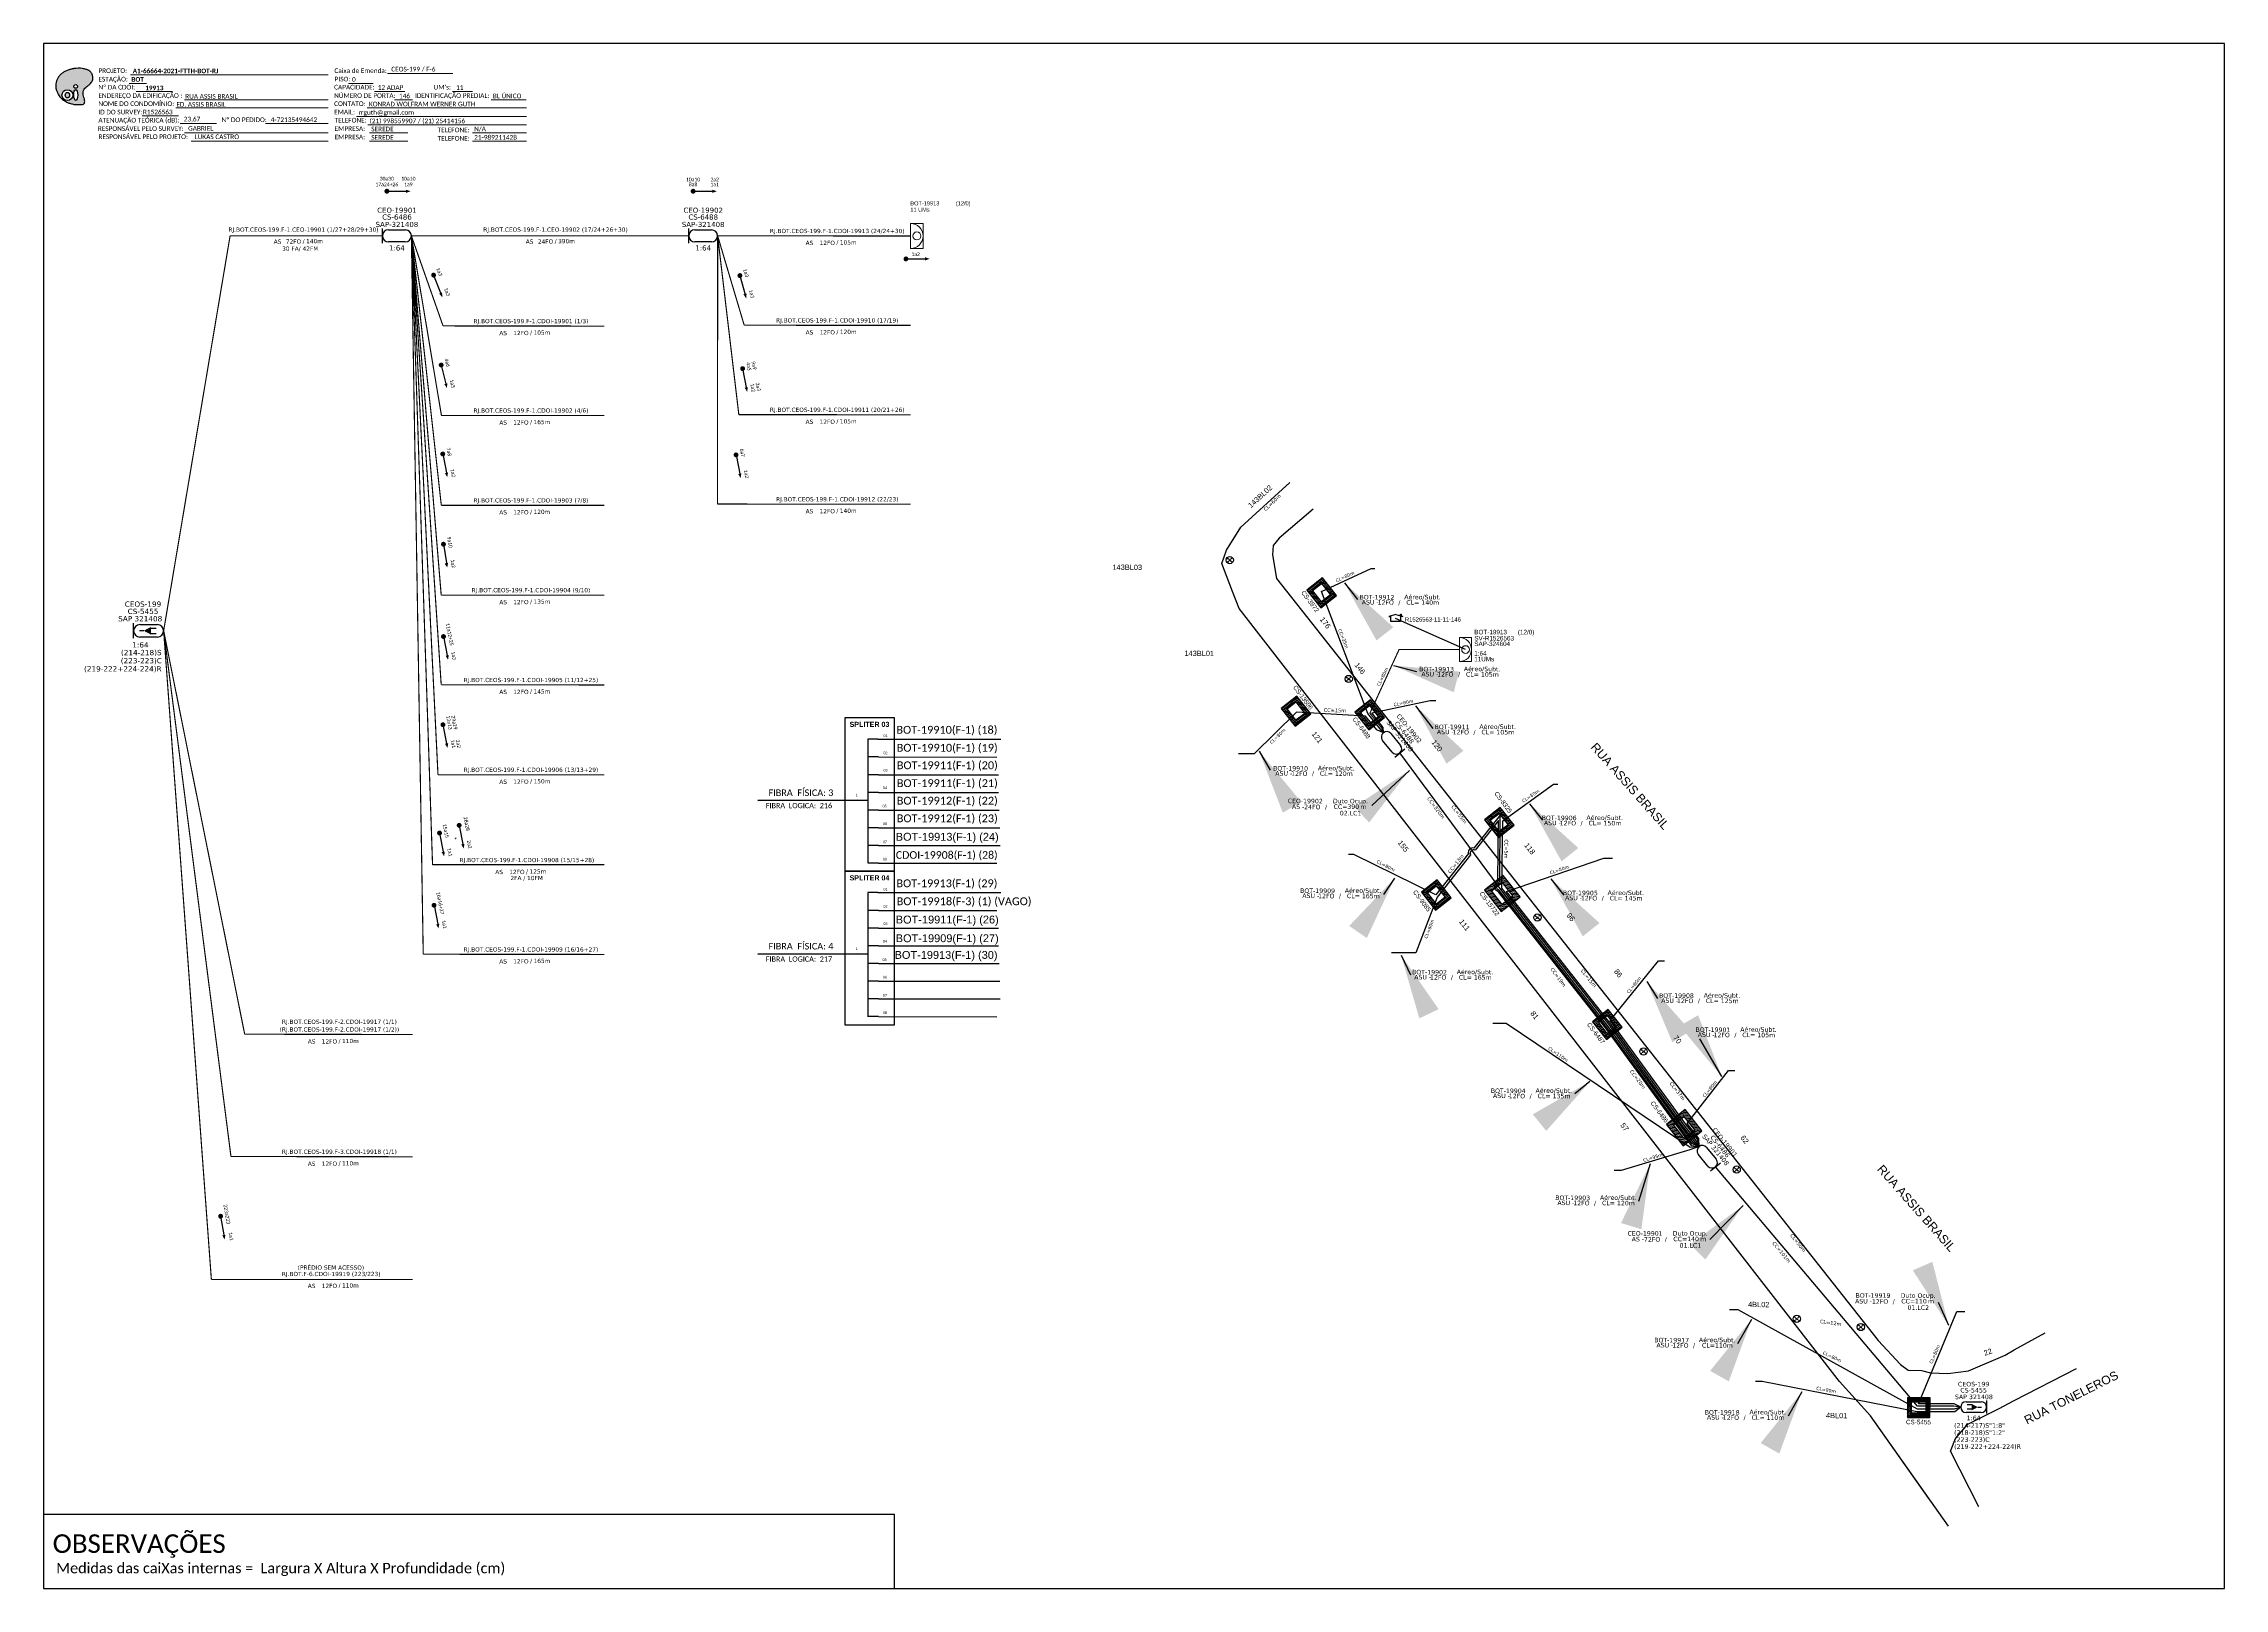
# Model space of a CAD drawing. Extents: x -89 to 1640, y 705 to 1299.
# Drawn here: x -89 to 749, y 705 to 1299 of the extents above; entities that cross this region are included whole.
import ezdxf
from ezdxf.enums import TextEntityAlignment as Align

# ---------------------------------------------------------------- set-up
doc = ezdxf.new("R2010")
doc.units = 0
doc.linetypes.add('PHANTOM2', pattern=[1.25, 0.625, -0.125, 0.125, -0.125, 0.125, -0.125])
for name, color, linetype in [('10.1-Caixas Subterrâneas', 5, 'Continuous'), ('10.4-Postes', 1, 'Continuous'), ('20.4-CEOS', 1, 'Continuous'), ('20.5-CEO', 1, 'Continuous'), ('CAP a instalar', 1, 'Continuous'), ('DUVIDAS', 252, 'Continuous'), ('label_cabos', 7, 'Continuous'), ('Legenda', 1, 'Continuous'), ('MUB', 252, 'Continuous'), ('SETA', 7, 'Continuous'), ('surveys', 7, 'Continuous'), ('surveys legendas', 7, 'Continuous'), ('texto', 255, 'Continuous'), ('UNIFILAR', 7, 'Continuous')]:
    doc.layers.add(name, color=color, linetype=linetype)
for name, color, linetype, lineweight in [("20.0-LEGENDA DOS CDO'S", 1, 'Continuous', 0), ('20.1-CDO_INTERIOR', 1, 'Continuous', 0), ('40.1-ETIQUETAS', 1, 'Continuous', 20)]:
    doc.layers.add(name, color=color, linetype=linetype, lineweight=lineweight)
doc.layers.add('Comprimeto de lance', color=7, linetype='Continuous', true_color=0xf7f7f7)
doc.layers.add('EXTRA', color=50, linetype='Continuous', plot=False)
doc.styles.add('ARIAL', font='arial.ttf')
doc.styles.add('MtXpl_Calibri', font='calibri.ttf')
doc.styles.add('siredit', font='verdana.ttf')
doc.styles.get("Standard").update_dxf_attribs({"font": 'arial.ttf'})
doc.styles.add('WMF-Calibri0', font='calibri.ttf')
doc.styles.add('WMF-Calibri1', font='calibrib.ttf')
doc.linetypes.add('FENCELINE1', pattern='A,0.25,-0.1,[133,ltypeshp.shx,S=0.1,R=0,X=-0.1,Y=0],-0.1,1', length=1.45)
doc.dimstyles.new('CC', dxfattribs={"dimtxt": 1, "dimasz": 2, "dimexe": 0.18, "dimexo": 0.0625, "dimgap": 0.09, "dimtad": 0, "dimdec": 0, "dimrnd": 1, "dimzin": 0, "dimdsep": 46, "dimtxsty": 'siredit', "dimblk": 'NONE', "dimcen": 0, "dimse1": 1, "dimse2": 1, "dimsd1": 1, "dimsd2": 1, "dimclrt": 7, "dimadec": 0, "dimazin": 0, "dimtfac": 1, "dimtdec": 0, "dimtofl": 0, "dimtmove": 0, "dimatfit": 3, "dimfxl": 0, "dimtolj": 1, "dimtzin": 0, "dimarcsym": 0})

# ---------------------------------------------------------------- blocks, each defined once
blk = doc.blocks.new('OI')
h = blk.add_hatch(color=40)
edge = h.paths.add_edge_path()
edge.add_spline(control_points=[(4.35, -0.67), (3.92, -0.99), (3.26, -1.5), (2.81, -2.59), (2.9, -3.5), (3.06, -4.27), (3.31, -4.85), (3.37, -5.39), (3.4, -5.88), (3.2, -6.4), (2.54, -6.61), (1.65, -6.63), (0.55, -6.67), (-0.56, -6.42), (-1.61, -6.14), (-2.77, -5.61), (-3.92, -4.77), (-4.89, -3.7), (-5.34, -2.65), (-5.6, -1.94), (-5.85, -0.96), (-5.71, 0.47), (-5.1, 2.02), (-4.14, 3.02), (-3.3, 3.61), (-2.37, 4.16), (-1.36, 4.44), (-0.56, 4.7), (0.79, 4.85), (2.24, 4.97), (3.79, 4.57), (4.67, 4.21), (5.44, 3.65), (5.76, 2.99), (6.03, 2.21), (6.01, 1.46), (5.72, 0.64), (5.31, 0.08), (4.88, -0.38), (4.51, -0.55), (4.35, -0.67)], knot_values=[0, 0, 0, 0, 1.60434, 2.417191, 3.427595, 4.282808, 4.776746, 5.304182, 5.888771, 6.258406, 6.858137, 7.79129, 8.986195, 10.124242, 11.187857, 12.242908, 13.953784, 15.414161, 16.515391, 17.349188, 17.675853, 19.552021, 21.515531, 22.568638, 23.63245, 24.621084, 25.782718, 26.745347, 27.142653, 29.870543, 31.004649, 31.921532, 32.709589, 33.801391, 34.042471, 35.192333, 35.971461, 36.628871, 37.254359, 37.836911, 37.836911, 37.836911, 37.836911], degree=3, periodic=0)
h.paths.add_polyline_path([(1.13, -0.87, -1), (-0.04, -0.87, -1)], flags=16)
edge = h.paths.add_edge_path(flags=16)
edge.add_ellipse((0.56, -3.59), major_axis=(-0.02, 1.71), ratio=0.361305, start_angle=0, end_angle=360)
h.paths.add_polyline_path([(-0.36, -3.62, -1), (-3.8, -3.62, -1)], flags=16)
edge = h.paths.add_edge_path(flags=0)
edge.add_ellipse((-2.08, -3.62), major_axis=(0, 0.885), ratio=0.758294, start_angle=0, end_angle=360)
at = {"color": 40}
for centre, radius in [((-2.08, -3.62), 1.72), ((0.54, -0.87), 0.587)]:
    blk.add_circle(centre, radius, dxfattribs=at)
blk.add_ellipse((-2.08, -3.62), major_axis=(0, 0.885), ratio=0.758294, start_param=-3.141592653589792, end_param=3.141592653589792, dxfattribs=at)
blk.add_ellipse((0.56, -3.59), major_axis=(-0.02, 1.71), ratio=0.361305, dxfattribs=at)
at = {"color": 40, "start_tangent": (-0.800898, -0.598801), "end_tangent": (-0.800898, -0.598801)}
blk.add_spline([(4.35, -0.67), (3.2, -1.78), (2.9, -2.54), (2.92, -3.55), (3.12, -4.38), (3.28, -4.85), (3.37, -5.37), (3.35, -5.95), (3.2, -6.29), (2.66, -6.55), (1.73, -6.63), (0.54, -6.62), (-0.58, -6.41), (-1.6, -6.11), (-2.56, -5.67), (-3.95, -4.67), (-4.89, -3.56), (-5.37, -2.56), (-5.64, -1.78), (-5.72, -1.46), (-5.63, 0.42), (-4.84, 2.22), (-4.13, 2.99), (-3.27, 3.62), (-2.4, 4.09), (-1.3, 4.47), (-0.37, 4.72), (0.02, 4.77), (2.75, 4.8), (3.85, 4.53), (4.69, 4.16), (5.31, 3.68), (5.85, 2.73), (5.93, 2.5), (5.94, 1.35), (5.67, 0.62), (5.29, 0.08), (4.84, -0.36), (4.35, -0.67)], degree=3, dxfattribs=at)
blk = doc.blocks.new('CARIMBO')
at = {"color": 7, "lineweight": 0}
for points in [[(134.48, -16.3), (159.61, -16.3)], [(35.15, -20.06), (41.7, -20.06)], [(35.66, -16.79), (111.64, -16.79)], [(37.81, -23.14), (51.75, -23.14)], [(119.43, -20.02), (128.92, -20.02)], [(129.48, -23.14), (141.1, -23.14)], [(159.42, -23.14), (167.09, -23.14)], [(40.13, -32.55), (54.07, -32.55)], [(52.97, -29.48), (111.64, -29.48)], [(56.38, -26.37), (111.64, -26.37)], [(122.56, -32.72), (187.83, -32.72)], [(126.6, -29.48), (187.83, -29.48)], [(137.07, -26.37), (144.01, -26.37)], [(174.24, -26.37), (187.8, -26.37)], [(54.67, -35.52), (68.61, -35.52)], [(56.38, -39.07), (111.64, -39.07)], [(126.84, -35.96), (187.83, -35.96)], [(127.45, -39.07), (142.25, -39.07)], [(167.06, -39.07), (187.83, -39.07)], [(58.87, -42.31), (111.64, -42.31)], [(127.45, -42.31), (142.25, -42.31)], [(167.06, -42.31), (187.83, -42.31)]]:
    blk.add_lwpolyline(points, dxfattribs=at)
at = {"color": 7, "xscale": 1.213923925163967, "yscale": 1.213923925163967, "zscale": 1.213923925163967, "rotation": 0.1532896023949059}
blk.add_blockref('OI', (13.86, -20.16), dxfattribs=at)
at = {"color": 7, "lineweight": 0, "style": 'WMF-Calibri0'}
for s, height, p in [('PROJETO:', 1.793, (23.26, -16.04)), ('Caixa de Emenda:', 1.7927, (114.02, -16.04)), ('ESTAÇÃO:', 1.793, (23.26, -19.32)), ('ENDEREÇO DA EDIFICAÇÃO :', 1.7927, (23.26, -25.63)), ('Nº DA CDOI:', 1.7927, (23.26, -22.39)), ('CAPACIDADE:', 1.7927, (113.91, -22.39)), ('NÚMERO DE PORTA:', 1.7927, (113.91, -25.63)), ('PISO:', 1.793, (114.09, -19.28)), ('IDENTIFICAÇÃO PREDIAL:', 1.7927, (144.99, -25.63)), ("UM's:", 1.793, (152.15, -22.39)), ('ATENUAÇÃO TEÓRICA (dB):', 1.7927, (23.26, -35.09)), ('NOME DO CONDOMÍNIO:', 1.7927, (23.26, -28.74)), ('ID DO SURVEY:', 1.7927, (23.26, -31.97)), ('CONTATO:', 1.793, (113.91, -28.74)), ('EMAIL:', 1.793, (113.91, -31.97)), ('TELEFONE:', 1.793, (114.09, -35.09)), ('RESPONSÁVEL PELO SURVEY:', 1.7927, (23.02, -38.32)), ('RESPONSÁVEL PELO PROJETO:', 1.7927, (23.26, -41.44)), ('EMPRESA:', 1.793, (114.09, -38.32)), ('EMPRESA:', 1.793, (114.09, -41.56)), ('TELEFONE:', 1.793, (153.7, -38.83)), ('TELEFONE:', 1.793, (153.7, -42.06))]:
    blk.add_text(s, height=height, dxfattribs=at).set_placement(p)
at = {"color": 7, "lineweight": 0, "flags": 8}
for tag, p, style in [('PROJ', (36.46, -16.13), 'WMF-Calibri1'), ('CEOS-XX', (135.87, -15.46), 'WMF-Calibri0'), ('EST', (35.94, -19.41), 'WMF-Calibri1'), ('LOGRADOURO', (56.65, -25.91), 'WMF-Calibri0'), ('PISO_PTR', (120.78, -19.42), 'WMF-Calibri0'), ('CAPAC.', (130.66, -22.52), 'WMF-Calibri0'), ('N°', (138.85, -25.77), 'WMF-Calibri0'), ("UC'S", (160.78, -22.54), 'WMF-Calibri0'), ('N°PREDIO', (174.94, -25.77), 'WMF-Calibri0'), ('_ID_', (40.39, -31.94), 'WMF-Calibri0'), ('NOME_DO_COND.', (53.23, -29.02), 'WMF-Calibri0'), ('O_POTEN', (56.06, -34.68), 'WMF-Calibri0'), ('EMAIL', (123.26, -32.12), 'WMF-Calibri0'), ('NOME_DO_CONTATO', (127.3, -28.89), 'WMF-Calibri0'), ('RES_SURVEY', (57.78, -38.23), 'WMF-Calibri0'), ('RES_PROJ', (60.27, -41.47), 'WMF-Calibri0'), ('TELEFONE', (127.55, -35.36), 'WMF-Calibri0'), ('EMP_RESP_SURVEY', (128.16, -38.47), 'WMF-Calibri0'), ('EMP_RESP_PROJ', (128.16, -41.71), 'WMF-Calibri0'), ('CONT_RESP_SURVEY', (167.76, -38.47), 'WMF-Calibri0'), ('CONT_RESP_PROJ', (167.76, -41.71), 'WMF-Calibri0')]:
    blk.add_attdef(tag, p, '', height=1.79, dxfattribs=dict(at, style=style))
at = {"color": 7, "lineweight": 0, "style": 'WMF-Calibri1', "flags": 8}
blk.add_attdef("N° CDO'S", text='', height=1.79, dxfattribs=at).set_placement((44.78, -22.68), align=Align.CENTER)
blk = doc.blocks.new('CEOS_RP_CT_DRT')
at = {"layer": '20.4-CEOS', "color": 0}
for p, q in [((-4.54, 1.19), (-1.19, 1.19)), ((-1.19, -1.19), (-4.54, -1.19))]:
    blk.add_line(p, q, dxfattribs=at)
for points in [[(-5.73, -1.43), (-5.73, 1.44)], [(-3.79, 0), (-4.59, 0)], [(-2.47, 0.48), (-1.45, 0.48)], [(-2.47, -0.52), (-1.45, -0.52)]]:
    blk.add_lwpolyline(points, dxfattribs=at)
blk.add_lwpolyline([(-3.79, 0, 0, 1.47, 0), (-2.41, 0, 1.47, 1.47, 0)], format="xyseb", dxfattribs=at)
for centre, start, end in [((-4.54, 0), 90, 270), ((-1.19, 0), 270, 90)]:
    blk.add_arc(centre, 1.19, start, end, dxfattribs=at)
at = {"layer": '20.4-CEOS', "color": 7, "style": 'siredit'}
for tag, p in [('Nº_DA_CEOS', (-2.86, 5.6)), ('LOCAL', (-2.86, 4.24)), ('SAP', (-2.86, 2.78)), ('RACIO_SPLITAGEM', (-2.86, -1.88)), ('FIBRAS_SPLITTER', (-2.86, -3.58)), ('RESERVA_FINAIS', (-2.86, -6.39)), ('FIBRAS_TOP_C', (-2.86, -5.08))]:
    blk.add_attdef(tag, text='', height=1.01, dxfattribs=at).set_placement(p, align=Align.TOP_CENTER)
blk = doc.blocks.new('ETIQUETA_RS5F')
at = {"layer": '40.1-ETIQUETAS', "color": 0, "style": 'siredit'}
blk.add_text('/', height=1.5, dxfattribs=at).set_placement((1.58, -1.95), align=Align.MIDDLE_RIGHT)
for tag, p in [('ETIQUETA_R_SECUNDARIA', (1.21, 2.1)), ('ETIQUETA_R_PRIMARIA', (1.21, 4.1)), ('F_ATIVAS/F_MORTAS', (1.14, -4.24))]:
    blk.add_attdef(tag, text='', height=1.5, dxfattribs=at).set_placement(p, align=Align.MIDDLE_CENTER)
for tag, p in [('TIPO_CABO', (-6.58, -2.12)), ('CAP_CABO', (0.4, -2.09))]:
    blk.add_attdef(tag, text='', height=1.5, dxfattribs=at).set_placement(p, align=Align.MIDDLE_RIGHT)
for tag, p in [('FUSÃO_1', (0.85, -8.39)), ('FUSÃO_2', (0.85, -10.6)), ('FUSÃO_3', (0.85, -12.93)), ('FUSÃO_4', (0.85, -15.14)), ('FUSÃO_5', (0.85, -17.16))]:
    blk.add_attdef(tag, text='', height=1.5, dxfattribs=at).set_placement(p, align=Align.CENTER)
blk.add_attdef('METROS', text='', height=1.5, dxfattribs=at).set_placement((2.14, -1.95), align=Align.MIDDLE_LEFT)
blk = doc.blocks.new('CDOI_INT')
at = {"layer": '20.1-CDO_INTERIOR', "color": 0, "lineweight": 18}
blk.add_lwpolyline([(4.25, -4.25), (4.25, 4.25), (0, 4.25), (0, -4.25)], close=True, dxfattribs=at)
blk.add_circle((2.12, 0), 1.36, dxfattribs=at)
blk.add_arc((0, 0), 4.25, 270, 90, dxfattribs=at)
at = {"layer": "20.0-LEGENDA DOS CDO'S", "color": 0, "style": 'ARIAL'}
for tag, p in [('SAP', (-0.08, 6.23)), ('CDO_N', (-0.08, 10.38)), ('SURVEY', (-0.08, 8.2)), ('SPLITER_1', (21.18, 10.38)), ('SPLITER_2', (21.19, 8.68)), ('1:XX', (5.94, -2.22)), ('UMS', (5.94, -4.24))]:
    blk.add_attdef(tag, p, '', height=1.36, dxfattribs=at)
blk.add_attdef('FIBRAS_UTILIZADAS', text='', height=1.36, dxfattribs=at).set_placement((15.34, 10.38), align=Align.CENTER)
blk = doc.blocks.new('*X65')
at = {"color": 0, "linetype": 'Continuous'}
for p, q in [((-1.25, 0.34099), (-0.49099, 1.1)), ((-1.25, 0.517767), (-0.667767, 1.1)), ((-1.25, 0.694544), (-0.844544, 1.1)), ((-1.25, 0.87132), (-1.02132, 1.1)), ((-1.25, 1.048097), (-1.198097, 1.1)), ((-1.25, 0.164214), (-0.8035, 0.610714)), ((-1.25, -0.012563), (-0.8035, 0.433937)), ((-1.25, -0.18934), (-0.8035, 0.25716)), ((-1.25, -0.366117), (-0.8035, 0.080383)), ((-0.789214, 0.625), (-0.314214, 1.1)), ((-0.612437, 0.625), (-0.137437, 1.1)), ((-0.43566, 0.625), (0.03934, 1.1)), ((-0.258883, 0.625), (0.216117, 1.1)), ((-0.082107, 0.625), (0.392893, 1.1)), ((0.09467, 0.625), (0.56967, 1.1)), ((0.271447, 0.625), (0.746447, 1.1)), ((0.448223, 0.625), (0.923223, 1.1)), ((0.625, 0.625), (1.1, 1.1)), ((0.801777, 0.625), (1.25, 1.073223)), ((0.8035, 0.449947), (1.25, 0.896447)), ((0.8035, 0.27317), (1.25, 0.71967)), ((0.8035, 0.096393), (1.25, 0.542893)), ((0.8035, -0.080383), (1.25, 0.366117)), ((0.8035, -0.25716), (1.25, 0.18934)), ((0.8035, -0.433937), (1.25, 0.012563)), ((-1.25, -0.542893), (-0.8035, -0.096393)), ((-1.25, -0.71967), (-0.8035, -0.27317)), ((-1.25, -0.896447), (-0.8035, -0.449947)), ((-1.25, -1.073223), (-0.801777, -0.625)), ((-1.1, -1.1), (-0.625, -0.625)), ((-0.923223, -1.1), (-0.448223, -0.625)), ((-0.746447, -1.1), (-0.271447, -0.625)), ((-0.56967, -1.1), (-0.09467, -0.625)), ((-0.392893, -1.1), (0.082107, -0.625)), ((-0.216117, -1.1), (0.258883, -0.625)), ((-0.03934, -1.1), (0.43566, -0.625)), ((0.137437, -1.1), (0.612437, -0.625)), ((0.314214, -1.1), (0.789214, -0.625)), ((0.49099, -1.1), (1.25, -0.34099)), ((0.667767, -1.1), (1.25, -0.517767)), ((0.8035, -0.610714), (1.25, -0.164214)), ((0.844544, -1.1), (1.25, -0.694544)), ((1.02132, -1.1), (1.25, -0.87132)), ((1.198097, -1.1), (1.25, -1.048097))]:
    blk.add_line(p, q, dxfattribs=at)
blk = doc.blocks.new('MANHOLE_MQ')
at = {"color": 0, "linetype": 'Continuous'}
for p, q in [((0.0000062, 0.0000057), (-0.0000063, 0.0000057)), ((-0.0000063, 0.0000057), (-0.0000063, -0.0000053)), ((-0.000004, 0.0000033), (0.000004, 0.0000033)), ((-0.000004, -0.0000029), (-0.000004, 0.0000033)), ((0.000004, 0.0000033), (0.000004, -0.0000029)), ((0.0000062, -0.0000053), (0.0000062, 0.0000057)), ((-0.0000063, -0.0000053), (0.0000062, -0.0000053)), ((0.000004, -0.0000029), (-0.000004, -0.0000029)), ((0.000004, -0.0000029), (0.000004, -0.0000029))]:
    blk.add_line(p, q, dxfattribs=at)
at = {"color": 0, "linetype": 'Continuous', "xscale": 5e-06, "yscale": 5e-06, "zscale": 1e-05}
blk.add_blockref('*X65', (0, 0.0000002), dxfattribs=at)
blk = doc.blocks.new('_None')
blk = doc.blocks.new('LEGENDA DOS CABOS')
at = {"layer": 'EXTRA', "color": 0, "style": 'siredit'}
for tag, p in [('ID', (4.6, 0.97)), ('XX', (9.03, 0.97))]:
    blk.add_attdef(tag, text='', height=0.48, rotation=359.69, dxfattribs=at).set_placement(p, align=Align.MIDDLE_CENTER)
at = {"layer": 'Legenda', "color": 0, "style": 'siredit'}
for tag, p in [('TIPO_CABO', (1.31, 0)), ('CABO', (4.69, -0.05)), ('/', (6.81, -0.05)), ('METROS', (10.03, -0.05))]:
    blk.add_attdef(tag, text='', height=0.8, rotation=359.69, dxfattribs=at).set_placement(p, align=Align.MIDDLE_CENTER)
blk = doc.blocks.new('Inst CB DT OCUP CFOA-SM-ASU-120-S-12')
at = {"layer": 'label_cabos', "color": 0, "style": 'siredit'}
for tag, flags, p in [('ID_ATIVIDADE', 3, (1.31, 2.67)), ('FATOR', 1, (11.56, 2.55))]:
    blk.add_attdef(tag, text='', height=1, rotation=359.69, dxfattribs=dict(at, flags=flags)).set_placement(p, align=Align.MIDDLE_CENTER)
for tag, p in [('TIPO_CABO', (1.26, 0)), ('DESTINO_CABO', (3.13, 1.26)), ('CABO', (4.69, -0.05)), ('/', (7.71, -0.05)), ('LANCE', (10.91, 0)), ('TIPO_CABO', (13.11, 1.24)), ('UND', (15.96, 0)), ('FID', (13.15, -1.41))]:
    blk.add_attdef(tag, text='', height=1, rotation=359.69, dxfattribs=at).set_placement(p, align=Align.MIDDLE_CENTER)
blk.add_attdef('QTDE', (12.43, -0.47), '', height=1, rotation=359.69, dxfattribs=at)
blk = doc.blocks.new('Inst CB DT OCUP CFOA-SM-AS-80-TS-72')
at = {"layer": 'label_cabos', "color": 0, "style": 'siredit'}
for tag, flags, p in [('ID_ATIVIDADE', 3, (1.31, 2.67)), ('FATOR', 1, (11.56, 2.55))]:
    blk.add_attdef(tag, text='', height=1, rotation=359.69, dxfattribs=dict(at, flags=flags)).set_placement(p, align=Align.MIDDLE_CENTER)
for tag, p in [('TIPO_CABO', (1.76, 0)), ('DESTINO_CABO', (3.13, 1.26)), ('CABO', (4.69, -0.05)), ('/', (7.71, -0.05)), ('LANCE', (10.91, 0)), ('TIPO_CABO', (13.11, 1.24)), ('UND', (15.96, 0)), ('FID', (13.15, -1.41))]:
    blk.add_attdef(tag, text='', height=1, rotation=359.69, dxfattribs=at).set_placement(p, align=Align.MIDDLE_CENTER)
blk.add_attdef('QTDE', (12.43, -0.47), '', height=1, rotation=359.69, dxfattribs=at)
blk = doc.blocks.new('Inst CB DT OCUP CFOA-SM-AS-80-TS-24')
at = {"layer": 'label_cabos', "color": 0, "style": 'siredit'}
for tag, flags, p in [('ID_ATIVIDADE', 3, (1.31, 2.67)), ('FATOR', 1, (11.56, 2.55))]:
    blk.add_attdef(tag, text='', height=1, rotation=359.69, dxfattribs=dict(at, flags=flags)).set_placement(p, align=Align.MIDDLE_CENTER)
for tag, p in [('TIPO_CABO', (1.76, 0)), ('DESTINO_CABO', (3.13, 1.26)), ('CABO', (4.69, -0.05)), ('/', (7.71, -0.05)), ('LANCE', (10.91, 0)), ('TIPO_CABO', (13.11, 1.24)), ('UND', (15.96, 0)), ('FID', (13.15, -1.41))]:
    blk.add_attdef(tag, text='', height=1, rotation=359.69, dxfattribs=at).set_placement(p, align=Align.MIDDLE_CENTER)
blk.add_attdef('QTDE', (12.43, -0.47), '', height=1, rotation=359.69, dxfattribs=at)
blk = doc.blocks.new('*U84')
at = {"layer": '20.4-CEOS', "color": 7, "style": 'siredit'}
for tag, p in [('FIBRAS_SPLITTER', (0, 0)), ('FIBRAS_TOP_C', (0, -4.13)), ('RESERVA_FINAIS', (0, -5.46))]:
    blk.add_attdef(tag, p, '', height=1.01, dxfattribs=at)
for tag, p, flags in [('QTDE', (0, -9.4), 1), ('ID_ATIVIDADE', (0, -6.77), 3), ('FATOR', (0, -8.09), 1), ('FID', (0, -10.71), 1)]:
    blk.add_attdef(tag, p, '', height=1.01, dxfattribs=dict(at, flags=flags))
blk = doc.blocks.new('*U86')
at = {"layer": '20.4-CEOS', "color": 7, "style": 'siredit'}
blk.add_attdef('FIBRAS_SPLITTER', (0, 0), '', height=1.01, dxfattribs=at)
for tag, p, flags in [('QTDE', (0, -4.11), 1), ('ID_ATIVIDADE', (0, -1.48), 3), ('FATOR', (0, -2.79), 1), ('FID', (0, -5.42), 1)]:
    blk.add_attdef(tag, p, '', height=1.01, dxfattribs=dict(at, flags=flags))
blk = doc.blocks.new('SURVEY_SURVEY')
for p, q in [((0, 0.0000152), (-0.0000151, 0.0000108)), ((-0.0000151, 0.0000108), (-0.0000104, 0.0000108)), ((-0.0000103, 0), (-0.0000103, 0.0000108)), ((0.0000103, 0), (-0.0000103, 0)), ((0, 0.0000152), (0.0000151, 0.0000108)), ((0.0000101, 0.0000159), (0.0000117, 0.0000159)), ((0.0000101, 0.0000123), (0.0000101, 0.0000159)), ((0.0000151, 0.0000108), (0.0000103, 0.0000108)), ((0.0000103, 0.0000108), (0.0000103, 0)), ((0.0000117, 0.0000159), (0.0000117, 0.0000119))]:
    blk.add_line(p, q)

msp = doc.modelspace()

# ---------------------------------------------------------------- linework, layer by layer
msp.add_lwpolyline([(-89.32, 705.02), (749.25, 705.02), (749.25, 1299.02), (-89.32, 1299.02), (-89.32, 705.02)])
at = {"color": 7, "lineweight": 0}
msp.add_lwpolyline([(-4.01, 1268.26), (20.14, 1268.26)], dxfattribs=at)
at = {"const_width": 0.933}
for points in [[(42.21, 1242.27, 1), (43.14, 1242.27, 1)], [(159.98, 1242.27, 1), (160.91, 1242.27, 1)], [(60.47, 1210.44, 1), (60.81, 1209.57, 1)], [(60.47, 1210.44, 1), (60.81, 1209.57, 1)], [(178.3, 1210.29, 1), (178.54, 1209.39, 1)], [(178.3, 1210.29, 1), (178.54, 1209.39, 1)], [(63.45, 1175.88, 1), (63.67, 1174.97, 1)], [(63.45, 1175.88, 1), (63.67, 1174.97, 1)], [(179.37, 1174.52, 1), (179.55, 1173.61, 1)], [(179.37, 1174.52, 1), (179.55, 1173.61, 1)], [(64.07, 1141.69, 1), (64.25, 1140.77, 1)], [(64.07, 1141.69, 1), (64.25, 1140.77, 1)], [(176.87, 1141.33, 1), (177.04, 1140.42, 1)], [(176.87, 1141.33, 1), (177.04, 1140.42, 1)], [(64.37, 1107, 1), (64.52, 1106.08, 1)], [(64.37, 1107, 1), (64.52, 1106.08, 1)], [(64.36, 1071.49, 1), (64.54, 1070.57, 1)], [(64.36, 1071.49, 1), (64.54, 1070.57, 1)], [(64.15, 1037.59, 1), (64.32, 1036.67, 1)], [(64.15, 1037.59, 1), (64.32, 1036.67, 1)], [(60.73, 968.15, 1), (60.9, 967.24, 1)], [(60.73, 968.15, 1), (60.9, 967.24, 1)], [(-21.33, 848.58, 1), (-21.18, 847.66, 1)], [(-21.33, 848.58, 1), (-21.18, 847.66, 1)]]:
    msp.add_lwpolyline(points, format="xyb", close=True, dxfattribs=at)
msp.add_lwpolyline([(241.8, 1216.24, 0.933, 0.933, 1), (242.73, 1216.24, 0.933, 0.933, 1)], format="xyseb", close=True)
at = {"color": 4}
msp.add_lwpolyline([(457.45, 1066.03), (430.5, 1078)], dxfattribs=at)
at = {"color": 7}
for points in [[(218.83, 980.79), (237.84, 980.79), (237.84, 1039.81), (218.83, 1039.81)], [(218.83, 921.77), (237.84, 921.77), (237.84, 980.79), (218.83, 980.79)]]:
    msp.add_lwpolyline(points, close=True, dxfattribs=at)
at = {"color": 7, "const_width": 0.933}
for points in [[(70.39, 998.89, 1), (70.56, 997.97, 1)], [(70.39, 998.89, 1), (70.56, 997.97, 1)], [(62.84, 995.93, 1), (63.02, 995.01, 1)], [(62.84, 995.93, 1), (63.02, 995.01, 1)]]:
    msp.add_lwpolyline(points, format="xyb", close=True, dxfattribs=at)
at = {"color": 7}
msp.add_lwpolyline([(-89.24, 733.5), (237.71, 733.5), (237.71, 705.02)], dxfattribs=at)
at = {"layer": '10.4-Postes', "color": 1, "linetype": 'PHANTOM2'}
for points in [[(365.7, 1101.32), (367.86, 1099.56)], [(367.8, 1101.39), (365.76, 1099.49)], [(411.45, 1055.59), (413.61, 1053.84)], [(413.55, 1055.66), (411.51, 1053.77)], [(484, 963.86), (486.16, 962.1)], [(486.1, 963.93), (484.06, 962.03)], [(524.82, 912.35), (526.98, 910.6)], [(526.92, 912.42), (524.88, 910.53)], [(560.64, 866.93), (562.8, 865.17)], [(562.74, 867), (560.7, 865.1)], [(583.76, 809.58), (585.92, 807.82)], [(585.86, 809.64), (583.82, 807.75)], [(608.38, 806.41), (610.54, 804.65)], [(610.48, 806.47), (608.44, 804.58)]]:
    msp.add_lwpolyline(points, dxfattribs=at)
at = {"layer": '10.4-Postes', "color": 1}
for centre in [(366.78, 1100.44), (412.53, 1054.72), (485.08, 962.98), (525.9, 911.48), (561.72, 866.05), (584.84, 808.7), (609.46, 805.53)]:
    msp.add_circle(centre, 1.39, dxfattribs=at)
at = {"layer": '20.1-CDO_INTERIOR', "color": 1, "lineweight": 18}
msp.add_lwpolyline([(459.76, 1061.41), (459.77, 1070.65), (455.15, 1070.66), (455.14, 1061.42)], close=True, dxfattribs=at)
msp.add_circle((457.45, 1066.03), 1.48, dxfattribs=at)
msp.add_arc((455.14, 1066.04), 4.62, 269.97241, 89.97241, dxfattribs=at)
at = {"layer": '20.4-CEOS', "color": 7}
for p, q in [((43.29, 1227.41), (49.78, 1227.4)), ((49.77, 1222.78), (43.29, 1222.78))]:
    msp.add_line(p, q, dxfattribs=at)
at = {"layer": '20.4-CEOS', "color": 5}
for p, q in [((161.06, 1227.41), (167.55, 1227.4)), ((167.54, 1222.78), (161.06, 1222.78)), ((649.92, 776.79), (655.74, 776.79)), ((655.74, 772.64), (649.92, 772.64))]:
    msp.add_line(p, q, dxfattribs=at)
at = {"layer": '20.4-CEOS', "color": 7}
msp.add_lwpolyline([(40.97, 1222.31), (40.98, 1227.89)], dxfattribs=at)
at = {"layer": '20.4-CEOS', "color": 5}
for points in [[(158.75, 1222.31), (158.75, 1227.89)], [(652.14, 775.62), (650.38, 775.62)], [(652.14, 773.89), (650.38, 773.89)], [(654.43, 774.72), (655.83, 774.72)], [(657.81, 777.21), (657.81, 772.22)]]:
    msp.add_lwpolyline(points, dxfattribs=at)
msp.add_lwpolyline([(654.43, 774.72, 0, 2.56, 0), (652.03, 774.72, 2.56, 2.56, 0)], format="xyseb", dxfattribs=at)
at = {"layer": '20.4-CEOS', "color": 7}
for centre, start, end in [((43.29, 1225.1), 89.92108, 269.92108), ((49.78, 1225.09), 269.92108, 89.92108)]:
    msp.add_arc(centre, 2.31, start, end, dxfattribs=at)
at = {"layer": '20.4-CEOS', "color": 5}
for centre, radius, start, end in [((161.06, 1225.1), 2.31, 89.92108, 269.92108), ((167.55, 1225.09), 2.31, 269.92108, 89.92108), ((649.92, 774.72), 2.07, 90, 270), ((655.74, 774.72), 2.07, 270, 90)]:
    msp.add_arc(centre, radius, start, end, dxfattribs=at)
at = {"layer": '20.5-CEO', "color": 5}
for p, q in [((428.77, 1033.72), (432.45, 1029.19)), ((429.22, 1026.57), (425.54, 1031.1))]:
    msp.add_line(p, q, dxfattribs=at)
at = {"layer": '20.5-CEO', "color": 7}
for p, q in [((550.17, 874.59), (553.85, 870.06)), ((550.61, 867.43), (546.94, 871.97))]:
    msp.add_line(p, q, dxfattribs=at)
at = {"layer": '20.5-CEO', "color": 5}
msp.add_lwpolyline([(430.2, 1024.68), (434.1, 1027.84)], dxfattribs=at)
at = {"layer": '20.5-CEO', "color": 7}
msp.add_lwpolyline([(551.59, 865.55), (555.49, 868.71)], dxfattribs=at)
at = {"layer": '20.5-CEO', "color": 5}
for centre, start, end in [((427.16, 1032.41), 39.05657, 219.05657), ((430.84, 1027.88), 219.05657, 39.05657)]:
    msp.add_arc(centre, 2.08, start, end, dxfattribs=at)
at = {"layer": '20.5-CEO', "color": 7}
for centre, start, end in [((548.55, 873.28), 39.05657, 219.05657), ((552.23, 868.75), 219.05657, 39.05657)]:
    msp.add_arc(centre, 2.08, start, end, dxfattribs=at)
at = {"layer": 'CAP a instalar', "color": 5, "linetype": 'FENCELINE1', "ltscale": 7, "const_width": 0.435}
for points in [[(-17.61, 1225.12), (-43.16, 1073.26)], [(-17.61, 1225.12), (40.98, 1225.1)], [(52.09, 1225.12), (158.75, 1225.1)]]:
    msp.add_lwpolyline(points, dxfattribs=at)
at = {"layer": 'CAP a instalar', "color": 7, "linetype": 'FENCELINE1', "ltscale": 7, "const_width": 0.435}
for points in [[(52.09, 1225.12), (62.33, 1017.87)], [(52.09, 1225.12), (60.24, 983.2)], [(52.09, 1225.12), (56.66, 948.8)], [(63.57, 1086.94), (52.09, 1225.12)], [(63.66, 1156.01), (52.09, 1225.12)], [(64.28, 1190.47), (52.09, 1225.12)], [(52.1, 1225.02), (63.57, 1052.48)], [(63.61, 1121.48), (52.1, 1225.02)], [(169.86, 1225.11), (169.83, 1121.92)], [(169.86, 1225.11), (178.01, 1156.36)], [(169.86, 1225.11), (180.08, 1190.74)], [(180.08, 1190.74), (244.06, 1190.68)], [(64.28, 1190.47), (126.28, 1190.4)], [(126.28, 1156.01), (63.66, 1156.01)], [(178.01, 1156.36), (244.06, 1156.29)], [(126.28, 1121.48), (63.61, 1121.48)], [(169.83, 1121.98), (244.06, 1121.91)], [(126.28, 1086.94), (63.57, 1086.94)], [(-43.16, 1073.26), (-24.81, 823.83)], [(-43.16, 1073.26), (-12, 918.12)], [(-43.16, 1073.26), (-17.28, 871.09)], [(63.57, 1052.48), (126.28, 1052.41)], [(126.28, 1017.87), (62.33, 1017.87)], [(126.28, 983.33), (60.24, 983.33)], [(56.66, 948.87), (126.28, 948.8)], [(-12, 918.12), (52.63, 918.01)], [(-17.28, 871.09), (52.63, 870.99)], [(52.63, 823.83), (-24.81, 823.83)]]:
    msp.add_lwpolyline(points, dxfattribs=at)
at = {"layer": 'CAP a instalar', "color": 1, "linetype": 'FENCELINE1', "ltscale": 7, "const_width": 0.435}
msp.add_lwpolyline([(169.82, 1225.09), (244.06, 1225.06)], dxfattribs=at)
at = {"layer": 'CAP a instalar', "color": 252, "linetype": 'FENCELINE1', "ltscale": 5}
for points in [[(425.85, 1034.03), (424.6, 1035.55), (419.87, 1041.4), (402.11, 1088.31), (421.14, 1097.2), (422.59, 1097.2)], [(425.85, 1034.03), (423.3, 1035.12), (418.99, 1040.43), (392.39, 1041.96), (376.15, 1025.9), (370.11, 1025.89)], [(425.93, 1034.09), (425.77, 1036.06), (421.45, 1041.71), (443.8, 1046.4), (445.98, 1046.4)], [(547.24, 874.89), (545.46, 876.97), (540.54, 883.46), (512.16, 922.43), (471.41, 974.23), (471.78, 1000.2), (491.23, 1014.25), (492.96, 1014.3)], [(458.58, 987.57), (446.07, 971.68), (414.55, 987.28), (412.43, 987.28)], [(459.39, 987.06), (446.5, 970.76), (438.37, 949.46), (428.97, 949.45)], [(547.24, 874.89), (546.09, 877.3), (541.52, 883.16), (512.61, 922.97), (473.18, 973), (510.65, 985.81), (514.01, 985.81)], [(469.83, 972.95), (511.29, 920.44), (544.17, 875.34), (547.24, 874.89)], [(547.23, 874.9), (544.55, 875.93), (511.43, 921.26), (470.48, 973.31)], [(547.24, 874.89), (546.6, 877.73), (542.01, 883.6), (513.12, 923.36), (531.66, 946.33), (533.91, 946.33)], [(547.24, 874.91), (543.89, 874.59), (473.09, 922.26), (467.97, 922.26)], [(547.24, 874.89), (547.21, 878.01), (542.65, 883.83), (558.56, 904.12), (561, 904.12)], [(547.24, 874.89), (543.71, 873.65), (517.28, 865.72), (514.6, 865.72)], [(647.85, 774.72), (645.36, 773.98), (631.21, 773.98), (562.28, 812.15), (558.89, 812.15)], [(647.85, 774.72), (645.57, 772.94), (631.1, 772.94), (571.53, 784.6), (568.96, 784.6)]]:
    msp.add_lwpolyline(points, dxfattribs=at)
at = {"layer": 'CAP a instalar', "color": 1, "linetype": 'FENCELINE1', "ltscale": 5, "const_width": 0.442}
msp.add_lwpolyline([(425.85, 1034.03), (425.27, 1035.79), (420.66, 1041.52), (431.9, 1066.04), (455.14, 1066.04)], dxfattribs=at)
at = {"layer": 'CAP a instalar', "color": 5, "linetype": 'FENCELINE1', "ltscale": 5}
for points in [[(547.23, 874.9), (545.06, 876.35), (512.32, 921.11), (472.12, 972.2), (432.13, 1026.25)], [(647.85, 774.72), (645.22, 775.03), (631.21, 775.03), (553.54, 867.13), (553.54, 867.13)]]:
    msp.add_lwpolyline(points, dxfattribs=at)
at = {"layer": 'CAP a instalar', "color": 252, "linetype": 'FENCELINE1', "ltscale": 5}
for points in [[(470.48, 973.31, -0.726124), (470.68, 976.76), (470.82, 1002.39), (460.59, 989.7, 0.58724), (458.58, 987.57)], [(469.83, 972.95, -0.555049), (469.92, 977.2), (470.07, 1000.26), (461.11, 988.93, 0.659279), (459.39, 987.06)]]:
    msp.add_lwpolyline(points, format="xyb", dxfattribs=at)
at = {"layer": 'CAP a instalar', "color": 251, "linetype": 'FENCELINE1', "ltscale": 7, "const_width": 0.435}
msp.add_lwpolyline([(52.07, 948.87), (52.07, 948.87)], dxfattribs=at)
at = {"layer": 'CAP a instalar', "color": 7, "linetype": 'FENCELINE1', "ltscale": 5}
msp.add_lwpolyline([(647.85, 774.72), (645.36, 776.01), (631.65, 776.01), (646.42, 811.45), (649.5, 811.46)], dxfattribs=at)
at = {"layer": 'DUVIDAS'}
for points in [[(635.65, 739.56), (613.11, 771.42), (601.21, 784.62), (370.42, 1081.82), (367.82, 1088.37), (363.69, 1099.13), (365.56, 1104.29), (371.1, 1113.08), (389.83, 1130.25)], [(398.89, 1120.05), (385.82, 1108.92), (383.45, 1106.07), (383.24, 1102.5), (384.8, 1093.3), (616.18, 800.38), (624.75, 791.11), (627.67, 788.92), (632.84, 788.78), (636.26, 787.97), (642.86, 787.59), (650.82, 788.63), (664.92, 794.75), (668.45, 796.7)], [(398.89, 1120.05), (385.82, 1108.92), (383.45, 1106.07), (383.24, 1102.5), (384.8, 1093.3), (616.18, 800.38), (624.75, 791.11), (627.67, 788.92), (632.84, 788.78), (636.26, 787.97), (642.86, 787.59), (650.82, 788.63), (664.92, 794.75), (668.45, 796.7)], [(668.45, 796.7), (680.28, 803.23)], [(668.45, 777.22), (692.37, 789.62)]]:
    msp.add_lwpolyline(points, dxfattribs=at)
at = {"layer": 'MUB'}
for points in [[(643.18, 728.91), (613.11, 771.42), (601.21, 784.62), (370.42, 1081.82), (367.82, 1088.37), (363.69, 1099.13), (365.56, 1104.29), (371.1, 1113.08), (389.83, 1130.25)], [(668.45, 796.7), (680.28, 803.23)], [(668.45, 777.22), (692.37, 789.62)], [(654.86, 736.39), (643.99, 757.76), (645.84, 762.72), (650.61, 768.21), (662.37, 774.07), (668.45, 777.22)]]:
    msp.add_lwpolyline(points, dxfattribs=at)
at = {"layer": 'SETA'}
for points in [[(42.67, 1242.27), (50.7, 1242.27)], [(160.45, 1242.27), (168.47, 1242.27)], [(242.27, 1216.24), (250.29, 1216.24)], [(60.64, 1210.01), (63.56, 1202.54)], [(60.64, 1210.01), (63.56, 1202.54)], [(178.42, 1209.84), (180.55, 1202.1)], [(178.42, 1209.84), (180.55, 1202.1)], [(63.56, 1175.43), (65.47, 1167.63)], [(63.56, 1175.43), (65.47, 1167.63)], [(179.46, 1174.06), (180.98, 1166.19)], [(179.46, 1174.06), (180.98, 1166.19)], [(64.16, 1141.23), (65.68, 1133.35)], [(64.16, 1141.23), (65.68, 1133.35)], [(176.96, 1140.87), (178.48, 1133)], [(176.96, 1140.87), (178.48, 1133)], [(64.44, 1106.54), (65.7, 1098.61)], [(64.44, 1106.54), (65.7, 1098.61)], [(64.45, 1071.03), (65.98, 1063.15)], [(64.45, 1071.03), (65.98, 1063.15)], [(64.24, 1037.13), (65.76, 1029.25)], [(64.24, 1037.13), (65.76, 1029.25)], [(60.81, 967.69), (62.34, 959.82)], [(60.81, 967.69), (62.34, 959.82)], [(-21.26, 848.12), (-19.93, 840.21)], [(-21.26, 848.12), (-19.93, 840.21)]]:
    msp.add_lwpolyline(points, dxfattribs=at)
at = {"layer": 'SETA', "color": 7}
for points in [[(70.47, 998.43), (72, 990.55)], [(70.47, 998.43), (72, 990.55)], [(62.93, 995.47), (64.45, 987.59)], [(62.93, 995.47), (64.45, 987.59)]]:
    msp.add_lwpolyline(points, dxfattribs=at)
at = {"layer": 'SETA'}
for points in [[(50.05, 1242.86), (51.76, 1242.24), (50.05, 1241.62)], [(167.83, 1242.86), (169.54, 1242.24), (167.83, 1241.62)], [(249.65, 1216.88), (251.36, 1216.26), (249.65, 1215.63)], [(63.92, 1203.37), (63.96, 1201.55), (62.76, 1202.91)], [(63.92, 1203.37), (63.96, 1201.55), (62.76, 1202.91)], [(180.99, 1202.89), (180.84, 1201.07), (179.79, 1202.56)], [(180.99, 1202.89), (180.84, 1201.07), (179.79, 1202.56)], [(65.94, 1168.41), (65.74, 1166.6), (64.73, 1168.11)], [(65.94, 1168.41), (65.74, 1166.6), (64.73, 1168.11)], [(181.48, 1166.94), (181.2, 1165.14), (180.26, 1166.7)], [(181.48, 1166.94), (181.2, 1165.14), (180.26, 1166.7)], [(66.18, 1134.11), (65.9, 1132.31), (64.96, 1133.87)], [(66.18, 1134.11), (65.9, 1132.31), (64.96, 1133.87)], [(178.98, 1133.75), (178.69, 1131.95), (177.76, 1133.51)], [(178.98, 1133.75), (178.69, 1131.95), (177.76, 1133.51)], [(66.06, 1099.37), (65.88, 1097.56), (64.86, 1099.07)], [(66.23, 1099.35), (65.88, 1097.56), (65, 1099.15)], [(66.48, 1063.9), (66.19, 1062.11), (65.25, 1063.67)], [(66.48, 1063.9), (66.19, 1062.11), (65.25, 1063.67)], [(66.26, 1030), (65.97, 1028.21), (65.04, 1029.77)], [(66.26, 1030), (65.97, 1028.21), (65.04, 1029.77)], [(62.84, 960.57), (62.55, 958.77), (61.62, 960.33)], [(62.84, 960.57), (62.55, 958.77), (61.62, 960.33)], [(-19.41, 840.95), (-19.74, 839.16), (-20.63, 840.75)], [(-19.41, 840.95), (-19.74, 839.16), (-20.63, 840.75)]]:
    msp.add_solid(points, dxfattribs=at)
at = {"layer": 'SETA', "color": 7}
for points in [[(72.5, 991.3), (72.21, 989.5), (71.28, 991.07)], [(72.5, 991.3), (72.21, 989.5), (71.28, 991.07)], [(64.95, 988.34), (64.67, 986.54), (63.73, 988.11)], [(64.95, 988.34), (64.67, 986.54), (63.73, 988.11)]]:
    msp.add_solid(points, dxfattribs=at)
at = {"layer": 'UNIFILAR', "color": 7, "linetype": 'Continuous'}
for p, q in [((227.59, 1031.62), (227.59, 983.85)), ((231.46, 1031.62), (227.59, 1031.62)), ((231.66, 1024.71), (227.79, 1024.71)), ((231.66, 1017.9), (227.79, 1017.9)), ((223.58, 1008.05), (227.58, 1008.05)), ((231.66, 1011.05), (227.79, 1011.05)), ((231.66, 1004.28), (227.79, 1004.28)), ((231.66, 997.49), (227.79, 997.49)), ((231.66, 990.68), (227.79, 990.68)), ((231.66, 983.89), (227.79, 983.89)), ((227.59, 972.6), (227.59, 924.83)), ((231.46, 972.6), (227.59, 972.6)), ((231.66, 965.69), (227.79, 965.69)), ((231.66, 958.88), (227.79, 958.88)), ((223.58, 949.03), (227.58, 949.03)), ((231.66, 952.04), (227.79, 952.04)), ((231.66, 945.26), (227.79, 945.26)), ((231.66, 938.47), (227.79, 938.47)), ((231.66, 931.66), (227.79, 931.66)), ((231.66, 924.87), (227.79, 924.87))]:
    msp.add_line(p, q, dxfattribs=at)
at = {"layer": 'UNIFILAR', "color": 10, "linetype": 'Continuous'}
for p, q in [((231.46, 1031.62), (278.73, 1031.61)), ((231.66, 1024.71), (277.17, 1024.7)), ((231.66, 1017.91), (277.85, 1017.9)), ((231.66, 1011.07), (277.85, 1011.05)), ((231.66, 1004.29), (278.08, 1004.28)), ((231.66, 997.51), (278.34, 997.49)), ((231.66, 990.7), (278.53, 990.68)), ((231.66, 983.89), (277.17, 983.88)), ((231.46, 972.6), (278.73, 972.59)), ((231.66, 965.69), (277.17, 965.68)), ((231.66, 958.89), (277.85, 958.88)), ((231.66, 952.05), (277.85, 952.04)), ((231.66, 945.27), (278.08, 945.26)), ((231.66, 938.49), (278.34, 938.47)), ((231.66, 931.68), (278.53, 931.66)), ((231.66, 924.87), (277.17, 924.86))]:
    msp.add_line(p, q, dxfattribs=at)
at = {"layer": 'UNIFILAR', "color": 1, "linetype": 'Continuous', "lineweight": 60}
for p, q in [((223.58, 1008.05), (185.32, 1007.93)), ((223.58, 949.03), (185.32, 948.91))]:
    msp.add_line(p, q, dxfattribs=at)

# ---------------------------------------------------------------- block references
ref = msp.add_blockref('CARIMBO', (-91.51, 1303.77))
ref.add_attrib('PROJ', 'A1-66664-2021-FTTH-BOT-RJ', (-55.05, 1287.63), dxfattribs={"color": 7, "lineweight": 0, "height": 1.7927, "style": 'WMF-Calibri1'})
ref.add_attrib('EST', 'BOT', (-55.57, 1284.35), dxfattribs={"color": 7, "lineweight": 0, "height": 1.793, "style": 'WMF-Calibri1'})
ref.add_attrib("N° CDO'S", '19913', dxfattribs={"color": 7, "lineweight": 0, "height": 1.793, "style": 'WMF-Calibri1'}).set_placement((-46.73, 1281.09), align=Align.CENTER)
ref.add_attrib('LOGRADOURO', 'RUA ASSIS BRASIL', (-34.86, 1277.86), dxfattribs={"color": 7, "lineweight": 0, "height": 1.7927, "style": 'WMF-Calibri0'})
ref.add_attrib('NOME_DO_COND.', 'ED. ASSIS BRASIL', (-38.28, 1274.74), dxfattribs={"color": 7, "lineweight": 0, "height": 1.7927, "style": 'WMF-Calibri0'})
ref.add_attrib('_ID_', 'R1526563', (-51.11, 1271.83), dxfattribs={"color": 7, "lineweight": 0, "height": 1.793, "style": 'WMF-Calibri0'})
ref.add_attrib('O_POTEN', '23,67', (-35.45, 1269.09), dxfattribs={"color": 7, "lineweight": 0, "height": 1.793, "style": 'WMF-Calibri0'})
ref.add_attrib('RES_SURVEY', 'GABRIEL', (-33.73, 1265.54), dxfattribs={"color": 7, "lineweight": 0, "height": 1.793, "style": 'WMF-Calibri0'})
ref.add_attrib('RES_PROJ', 'LUKAS CASTRO', (-31.24, 1262.3), dxfattribs={"color": 7, "lineweight": 0, "height": 1.7927, "style": 'WMF-Calibri0'})
ref.add_attrib('CEOS-XX', 'CEOS-199 / F-6', (44.36, 1288.31), dxfattribs={"color": 7, "lineweight": 0, "height": 1.7927, "style": 'WMF-Calibri0'})
ref.add_attrib('CAPAC.', '12 ADAP', (39.15, 1281.25), dxfattribs={"color": 7, "lineweight": 0, "height": 1.793, "style": 'WMF-Calibri0'})
ref.add_attrib("UC'S", '11', (69.27, 1281.23), dxfattribs={"color": 7, "lineweight": 0, "height": 1.793, "style": 'WMF-Calibri0'})
ref.add_attrib('PISO_PTR', '0', (29.28, 1284.34), dxfattribs={"color": 7, "lineweight": 0, "height": 1.79, "style": 'WMF-Calibri0'})
ref.add_attrib('N°', '146', (47.34, 1278), dxfattribs={"color": 7, "lineweight": 0, "height": 1.793, "style": 'WMF-Calibri0'})
ref.add_attrib('N°PREDIO', 'BL ÚNICO', (83.43, 1278), dxfattribs={"color": 7, "lineweight": 0, "height": 1.793, "style": 'WMF-Calibri0'})
ref.add_attrib('NOME_DO_CONTATO', 'KONRAD WOLFRAM WERNER GUTH', (35.79, 1274.88), dxfattribs={"color": 7, "lineweight": 0, "height": 1.7927, "style": 'WMF-Calibri0'})
ref.add_attrib('EMAIL', 'rrguth@gmail.com', (31.75, 1271.65), dxfattribs={"color": 7, "lineweight": 0, "height": 1.7927, "style": 'WMF-Calibri0'})
ref.add_attrib('TELEFONE', '(21) 998559907 / (21) 25414156', (36.04, 1268.41), dxfattribs={"color": 7, "lineweight": 0, "height": 1.7927, "style": 'WMF-Calibri0'})
ref.add_attrib('EMP_RESP_SURVEY', 'SEREDE', (36.65, 1265.3), dxfattribs={"color": 7, "lineweight": 0, "height": 1.793, "style": 'WMF-Calibri0'})
ref.add_attrib('EMP_RESP_PROJ', 'SEREDE', (36.65, 1262.06), dxfattribs={"color": 7, "lineweight": 0, "height": 1.793, "style": 'WMF-Calibri0'})
ref.add_attrib('CONT_RESP_SURVEY', 'N/A', (76.25, 1265.3), dxfattribs={"color": 7, "lineweight": 0, "height": 1.793, "style": 'WMF-Calibri0'})
ref.add_attrib('CONT_RESP_PROJ', '21-989211428', (76.25, 1262.06), dxfattribs={"color": 7, "lineweight": 0, "height": 1.7927, "style": 'WMF-Calibri0'})
at = {"layer": '10.1-Caixas Subterrâneas', "color": 30}
for p, xscale, yscale, zscale, rotation in [((402.18, 1087.97), 695190.33545904, 695190.3354590397, 695190.3354590395, 128.2069484367488), ((392.33, 1042.43), 695190.33545904, 695190.3354590397, 695190.3354590395, 128.2069484367488), ((420.63, 1041.05), 695190.33545904, 695190.3354590397, 695190.3354590395, 128.2069484367488), ((470.49, 999.61), 695190.33545904, 695190.3354590397, 695190.3354590395, 128.2069484367488), ((446.31, 971.77), 695190.33545904, 695190.3354590397, 695190.3354590395, 128.2069484367488), ((471.68, 972.32), 834228.402550848, 834228.4025508476, 834228.4025508475, 128.2069484367488), ((512.04, 921.94), 695190.33545904, 695190.3354590397, 695190.3354590395, 128.2069484367488), ((541.61, 882.31), 834228.402550848, 834228.4025508476, 834228.4025508475, 128.2069484367488), ((631.68, 774.7), 695190.33545904, 695190.3354590397, 695190.3354590395, 179.6335152884047)]:
    msp.add_blockref('MANHOLE_MQ', p, dxfattribs=dict(at, xscale=xscale, yscale=yscale, zscale=zscale, rotation=rotation))
at = {"layer": '20.4-CEOS', "color": 5}
ref = msp.add_blockref('CEOS_RP_CT_DRT', (-43.16, 1073.25), dxfattribs=dict(at, xscale=2.017554744084677, yscale=2.017554744084677, zscale=2.017554744084677))
ref.add_attrib('Nº_DA_CEOS', 'CEOS-199', dxfattribs={"color": 5, "height": 2.037, "style": 'siredit'}).set_placement((-51.11, 1084.51), align=Align.TOP_CENTER)
ref.add_attrib('LOCAL', 'CS-5455', dxfattribs={"color": 5, "height": 2.037, "style": 'siredit'}).set_placement((-51.08, 1081.73), align=Align.TOP_CENTER)
ref.add_attrib('SAP', 'SAP 321408', dxfattribs={"color": 5, "height": 2.037, "style": 'siredit'}).set_placement((-52.17, 1078.9), align=Align.TOP_CENTER)
ref.add_attrib('RACIO_SPLITAGEM', '1:64', dxfattribs={"color": 5, "height": 2.037, "style": 'siredit'}).set_placement((-52.08, 1068.86), align=Align.TOP_CENTER)
ref.add_attrib('FIBRAS_SPLITTER', '(214-218)S', dxfattribs={"color": 5, "height": 2.037, "style": 'siredit'}).set_placement((-51.76, 1065.89), align=Align.TOP_CENTER)
ref.add_attrib('FIBRAS_TOP_C', '(223-223)C', dxfattribs={"color": 5, "height": 2.037, "style": 'siredit'}).set_placement((-51.74, 1062.77), align=Align.TOP_CENTER)
ref.add_attrib('RESERVA_FINAIS', '(219-222+224-224)R', dxfattribs={"color": 5, "height": 2.0371, "style": 'siredit'}).set_placement((-58.86, 1059.64), align=Align.TOP_CENTER)
at = {"layer": '20.4-CEOS', "color": 5, "lineweight": 0}
ref = msp.add_blockref('*U84', (645.33, 766.8), dxfattribs=dict(at, xscale=1.739130434782609, yscale=1.739130434782609, zscale=1.739130434782609))
ref.add_attrib('FIBRAS_SPLITTER', '(214-217)S"1:8"', (645.33, 766.8), dxfattribs={"color": 5, "height": 1.756, "style": 'siredit'})
ref.add_attrib('FIBRAS_TOP_C', '(223-223)C', (645.33, 761.38), dxfattribs={"color": 5, "height": 1.756, "style": 'siredit'})
ref.add_attrib('RESERVA_FINAIS', '(219-222+224-224)R', (645.33, 758.67), dxfattribs={"color": 5, "height": 1.756, "style": 'siredit'})
ref = msp.add_blockref('*U86', (645.33, 764.1), dxfattribs=dict(at, xscale=1.739130434782609, yscale=1.739130434782609, zscale=1.739130434782609))
ref.add_attrib('FIBRAS_SPLITTER', '(218-218)S"1:2"', (645.33, 764.1), dxfattribs={"color": 5, "height": 1.756, "style": 'siredit'})
at = {"layer": '40.1-ETIQUETAS', "color": 1}
ref = msp.add_blockref('CDOI_INT', (244.06, 1225.06), dxfattribs=dict(at, xscale=1.134388498560221, yscale=1.134388498560221, zscale=1.134388498560221))
ref.add_attrib('CDO_N', 'BOT-19913', (243.97, 1236.84), dxfattribs={"layer": "20.0-LEGENDA DOS CDO'S", "color": 0, "height": 1.543, "style": 'ARIAL'})
ref.add_attrib('FIBRAS_UTILIZADAS', '(12/0)', (261.47, 1236.84), dxfattribs={"layer": "20.0-LEGENDA DOS CDO'S", "color": 0, "height": 1.543, "style": 'ARIAL'})
ref.add_attrib('SURVEY', '11 UMs', (243.98, 1234.37), dxfattribs={"layer": "20.0-LEGENDA DOS CDO'S", "color": 0, "height": 1.543, "style": 'ARIAL'})
at = {"layer": '40.1-ETIQUETAS', "color": 7}
ref = msp.add_blockref('ETIQUETA_RS5F', (106.22, 1225.21), dxfattribs=dict(at, xscale=1.088639985998937, yscale=1.088639985998937, zscale=1.088639985998937))
ref.add_attrib('ETIQUETA_R_SECUNDARIA', 'RJ.BOT.CEOS-199.F-1.CEO-19902 (17/24+26+30)', dxfattribs={"color": 1, "height": 1.633, "style": 'siredit'}).set_placement((107.51, 1227.5), align=Align.MIDDLE_CENTER)
ref.add_attrib('TIPO_CABO', 'AS', dxfattribs={"color": 0, "height": 1.633, "style": 'siredit'}).set_placement((99.02, 1222.9), align=Align.MIDDLE_RIGHT)
ref.add_attrib('CAP_CABO', '24FO', dxfattribs={"color": 0, "height": 1.633, "style": 'siredit'}).set_placement((106.62, 1222.93), align=Align.MIDDLE_RIGHT)
ref.add_attrib('METROS', '390m', dxfattribs={"color": 0, "height": 1.633, "style": 'siredit'}).set_placement((108.52, 1223.08), align=Align.MIDDLE_LEFT)
at = {"layer": '40.1-ETIQUETAS', "color": 1}
ref = msp.add_blockref('ETIQUETA_RS5F', (214.56, 1224.69), dxfattribs=dict(at, xscale=1.088639980152166, yscale=1.088639980152166, zscale=1.088639980152166))
ref.add_attrib('ETIQUETA_R_SECUNDARIA', 'RJ.BOT.CEOS-199.F-1.CDOI-19913 (24/24+30)', dxfattribs={"color": 0, "height": 1.633, "style": 'siredit'}).set_placement((215.85, 1226.98), align=Align.MIDDLE_CENTER)
ref.add_attrib('TIPO_CABO', 'AS ', dxfattribs={"color": 0, "height": 1.633, "style": 'siredit'}).set_placement((207.36, 1222.39), align=Align.MIDDLE_RIGHT)
ref.add_attrib('CAP_CABO', '12FO', dxfattribs={"color": 0, "height": 1.633, "style": 'siredit'}).set_placement((214.96, 1222.41), align=Align.MIDDLE_RIGHT)
ref.add_attrib('METROS', '105m', dxfattribs={"color": 0, "height": 1.633, "style": 'siredit'}).set_placement((216.86, 1222.56), align=Align.MIDDLE_LEFT)
at = {"layer": '40.1-ETIQUETAS', "color": 7}
ref = msp.add_blockref('ETIQUETA_RS5F', (96.77, 1190.03), dxfattribs=dict(at, xscale=1.088639980152166, yscale=1.088639980152166, zscale=1.088639980152166))
ref.add_attrib('ETIQUETA_R_SECUNDARIA', 'RJ.BOT.CEOS-199.F-1.CDOI-19901 (1/3)', dxfattribs={"color": 0, "height": 1.633, "style": 'siredit'}).set_placement((98.06, 1192.32), align=Align.MIDDLE_CENTER)
ref.add_attrib('TIPO_CABO', 'AS ', dxfattribs={"color": 0, "height": 1.633, "style": 'siredit'}).set_placement((89.57, 1187.72), align=Align.MIDDLE_RIGHT)
ref.add_attrib('CAP_CABO', '12FO', dxfattribs={"color": 0, "height": 1.633, "style": 'siredit'}).set_placement((97.17, 1187.75), align=Align.MIDDLE_RIGHT)
ref.add_attrib('METROS', '105m', dxfattribs={"color": 0, "height": 1.633, "style": 'siredit'}).set_placement((99.07, 1187.9), align=Align.MIDDLE_LEFT)
ref = msp.add_blockref('ETIQUETA_RS5F', (214.56, 1190.3), dxfattribs=dict(at, xscale=1.088639980152166, yscale=1.088639980152166, zscale=1.088639980152166))
ref.add_attrib('ETIQUETA_R_SECUNDARIA', 'RJ.BOT.CEOS-199.F-1.CDOI-19910 (17/19)', dxfattribs={"color": 0, "height": 1.633, "style": 'siredit'}).set_placement((215.85, 1192.6), align=Align.MIDDLE_CENTER)
ref.add_attrib('TIPO_CABO', 'AS ', dxfattribs={"color": 0, "height": 1.633, "style": 'siredit'}).set_placement((207.36, 1188), align=Align.MIDDLE_RIGHT)
ref.add_attrib('CAP_CABO', '12FO', dxfattribs={"color": 0, "height": 1.633, "style": 'siredit'}).set_placement((214.96, 1188.03), align=Align.MIDDLE_RIGHT)
ref.add_attrib('METROS', '120m', dxfattribs={"color": 0, "height": 1.633, "style": 'siredit'}).set_placement((216.86, 1188.18), align=Align.MIDDLE_LEFT)
ref = msp.add_blockref('ETIQUETA_RS5F', (96.77, 1155.64), dxfattribs=dict(at, xscale=1.088639980152166, yscale=1.088639980152166, zscale=1.088639980152166))
ref.add_attrib('ETIQUETA_R_SECUNDARIA', 'RJ.BOT.CEOS-199.F-1.CDOI-19902 (4/6)', dxfattribs={"color": 0, "height": 1.633, "style": 'siredit'}).set_placement((98.06, 1157.93), align=Align.MIDDLE_CENTER)
ref.add_attrib('TIPO_CABO', 'AS ', dxfattribs={"color": 0, "height": 1.633, "style": 'siredit'}).set_placement((89.57, 1153.34), align=Align.MIDDLE_RIGHT)
ref.add_attrib('CAP_CABO', '12FO', dxfattribs={"color": 0, "height": 1.633, "style": 'siredit'}).set_placement((97.17, 1153.36), align=Align.MIDDLE_RIGHT)
ref.add_attrib('METROS', '165m', dxfattribs={"color": 0, "height": 1.633, "style": 'siredit'}).set_placement((99.07, 1153.51), align=Align.MIDDLE_LEFT)
ref = msp.add_blockref('ETIQUETA_RS5F', (214.56, 1155.92), dxfattribs=dict(at, xscale=1.088639980152166, yscale=1.088639980152166, zscale=1.088639980152166))
ref.add_attrib('ETIQUETA_R_SECUNDARIA', 'RJ.BOT.CEOS-199.F-1.CDOI-19911 (20/21+26)', dxfattribs={"color": 0, "height": 1.633, "style": 'siredit'}).set_placement((215.85, 1158.21), align=Align.MIDDLE_CENTER)
ref.add_attrib('TIPO_CABO', 'AS ', dxfattribs={"color": 0, "height": 1.633, "style": 'siredit'}).set_placement((207.36, 1153.62), align=Align.MIDDLE_RIGHT)
ref.add_attrib('CAP_CABO', '12FO', dxfattribs={"color": 0, "height": 1.633, "style": 'siredit'}).set_placement((214.96, 1153.64), align=Align.MIDDLE_RIGHT)
ref.add_attrib('METROS', '105m', dxfattribs={"color": 0, "height": 1.633, "style": 'siredit'}).set_placement((216.86, 1153.79), align=Align.MIDDLE_LEFT)
ref = msp.add_blockref('ETIQUETA_RS5F', (96.77, 1121.1), dxfattribs=dict(at, xscale=1.088639980152166, yscale=1.088639980152166, zscale=1.088639980152166))
ref.add_attrib('ETIQUETA_R_SECUNDARIA', 'RJ.BOT.CEOS-199.F-1.CDOI-19903 (7/8)', dxfattribs={"color": 0, "height": 1.633, "style": 'siredit'}).set_placement((98.06, 1123.39), align=Align.MIDDLE_CENTER)
ref.add_attrib('TIPO_CABO', 'AS ', dxfattribs={"color": 0, "height": 1.633, "style": 'siredit'}).set_placement((89.57, 1118.8), align=Align.MIDDLE_RIGHT)
ref.add_attrib('CAP_CABO', '12FO', dxfattribs={"color": 0, "height": 1.633, "style": 'siredit'}).set_placement((97.17, 1118.82), align=Align.MIDDLE_RIGHT)
ref.add_attrib('METROS', '120m', dxfattribs={"color": 0, "height": 1.633, "style": 'siredit'}).set_placement((99.07, 1118.98), align=Align.MIDDLE_LEFT)
ref = msp.add_blockref('ETIQUETA_RS5F', (214.56, 1121.53), dxfattribs=dict(at, xscale=1.088639980152166, yscale=1.088639980152166, zscale=1.088639980152166))
ref.add_attrib('ETIQUETA_R_SECUNDARIA', 'RJ.BOT.CEOS-199.F-1.CDOI-19912 (22/23)', dxfattribs={"color": 0, "height": 1.633, "style": 'siredit'}).set_placement((215.85, 1123.82), align=Align.MIDDLE_CENTER)
ref.add_attrib('TIPO_CABO', 'AS ', dxfattribs={"color": 0, "height": 1.633, "style": 'siredit'}).set_placement((207.36, 1119.23), align=Align.MIDDLE_RIGHT)
ref.add_attrib('CAP_CABO', '12FO', dxfattribs={"color": 0, "height": 1.633, "style": 'siredit'}).set_placement((214.96, 1119.25), align=Align.MIDDLE_RIGHT)
ref.add_attrib('METROS', '140m', dxfattribs={"color": 0, "height": 1.633, "style": 'siredit'}).set_placement((216.86, 1119.4), align=Align.MIDDLE_LEFT)
ref = msp.add_blockref('ETIQUETA_RS5F', (96.77, 1086.57), dxfattribs=dict(at, xscale=1.088639980152166, yscale=1.088639980152166, zscale=1.088639980152166))
ref.add_attrib('ETIQUETA_R_SECUNDARIA', 'RJ.BOT.CEOS-199.F-1.CDOI-19904 (9/10)', dxfattribs={"color": 0, "height": 1.633, "style": 'siredit'}).set_placement((98.06, 1088.86), align=Align.MIDDLE_CENTER)
ref.add_attrib('TIPO_CABO', 'AS ', dxfattribs={"color": 0, "height": 1.633, "style": 'siredit'}).set_placement((89.57, 1084.26), align=Align.MIDDLE_RIGHT)
ref.add_attrib('CAP_CABO', '12FO', dxfattribs={"color": 0, "height": 1.633, "style": 'siredit'}).set_placement((97.17, 1084.29), align=Align.MIDDLE_RIGHT)
ref.add_attrib('METROS', '135m', dxfattribs={"color": 0, "height": 1.633, "style": 'siredit'}).set_placement((99.07, 1084.44), align=Align.MIDDLE_LEFT)
ref = msp.add_blockref('ETIQUETA_RS5F', (96.77, 1052.03), dxfattribs=dict(at, xscale=1.088639980152166, yscale=1.088639980152166, zscale=1.088639980152166))
ref.add_attrib('ETIQUETA_R_SECUNDARIA', 'RJ.BOT.CEOS-199.F-1.CDOI-19905 (11/12+25)', dxfattribs={"color": 0, "height": 1.633, "style": 'siredit'}).set_placement((98.06, 1054.32), align=Align.MIDDLE_CENTER)
ref.add_attrib('TIPO_CABO', 'AS ', dxfattribs={"color": 0, "height": 1.633, "style": 'siredit'}).set_placement((89.57, 1049.73), align=Align.MIDDLE_RIGHT)
ref.add_attrib('CAP_CABO', '12FO', dxfattribs={"color": 0, "height": 1.633, "style": 'siredit'}).set_placement((97.17, 1049.75), align=Align.MIDDLE_RIGHT)
ref.add_attrib('METROS', '145m', dxfattribs={"color": 0, "height": 1.633, "style": 'siredit'}).set_placement((99.07, 1049.9), align=Align.MIDDLE_LEFT)
ref = msp.add_blockref('ETIQUETA_RS5F', (96.77, 1017.5), dxfattribs=dict(at, xscale=1.088639980152166, yscale=1.088639980152166, zscale=1.088639980152166))
ref.add_attrib('ETIQUETA_R_SECUNDARIA', 'RJ.BOT.CEOS-199.F-1.CDOI-19906 (13/13+29)', dxfattribs={"color": 0, "height": 1.633, "style": 'siredit'}).set_placement((98.06, 1019.79), align=Align.MIDDLE_CENTER)
ref.add_attrib('TIPO_CABO', 'AS ', dxfattribs={"color": 0, "height": 1.633, "style": 'siredit'}).set_placement((89.57, 1015.19), align=Align.MIDDLE_RIGHT)
ref.add_attrib('CAP_CABO', '12FO', dxfattribs={"color": 0, "height": 1.633, "style": 'siredit'}).set_placement((97.17, 1015.22), align=Align.MIDDLE_RIGHT)
ref.add_attrib('METROS', '150m', dxfattribs={"color": 0, "height": 1.633, "style": 'siredit'}).set_placement((99.07, 1015.37), align=Align.MIDDLE_LEFT)
ref = msp.add_blockref('ETIQUETA_RS5F', (95.22, 982.8), dxfattribs=dict(at, xscale=1.088639980152166, yscale=1.088639980152166, zscale=1.088639980152166))
ref.add_attrib('ETIQUETA_R_SECUNDARIA', 'RJ.BOT.CEOS-199.F-1.CDOI-19908 (15/15+28)', dxfattribs={"color": 0, "height": 1.633, "style": 'siredit'}).set_placement((96.51, 985.09), align=Align.MIDDLE_CENTER)
ref.add_attrib('TIPO_CABO', 'AS ', dxfattribs={"color": 0, "height": 1.633, "style": 'siredit'}).set_placement((88.02, 980.49), align=Align.MIDDLE_RIGHT)
ref.add_attrib('CAP_CABO', '12FO', dxfattribs={"color": 0, "height": 1.633, "style": 'siredit'}).set_placement((95.62, 980.52), align=Align.MIDDLE_RIGHT)
ref.add_attrib('METROS', '125m', dxfattribs={"color": 0, "height": 1.633, "style": 'siredit'}).set_placement((97.52, 980.67), align=Align.MIDDLE_LEFT)
ref.add_attrib('F_ATIVAS/F_MORTAS', '2FA / 10FM', dxfattribs={"color": 0, "height": 1.633, "style": 'siredit'}).set_placement((96.43, 978.18), align=Align.MIDDLE_CENTER)
ref = msp.add_blockref('ETIQUETA_RS5F', (96.77, 948.42), dxfattribs=dict(at, xscale=1.088639980152166, yscale=1.088639980152166, zscale=1.088639980152166))
ref.add_attrib('ETIQUETA_R_SECUNDARIA', 'RJ.BOT.CEOS-199.F-1.CDOI-19909 (16/16+27)', dxfattribs={"color": 0, "height": 1.633, "style": 'siredit'}).set_placement((98.06, 950.71), align=Align.MIDDLE_CENTER)
ref.add_attrib('TIPO_CABO', 'AS ', dxfattribs={"color": 0, "height": 1.633, "style": 'siredit'}).set_placement((89.57, 946.12), align=Align.MIDDLE_RIGHT)
ref.add_attrib('CAP_CABO', '12FO', dxfattribs={"color": 0, "height": 1.633, "style": 'siredit'}).set_placement((97.17, 946.15), align=Align.MIDDLE_RIGHT)
ref.add_attrib('METROS', '165m', dxfattribs={"color": 0, "height": 1.633, "style": 'siredit'}).set_placement((99.07, 946.3), align=Align.MIDDLE_LEFT)
ref = msp.add_blockref('ETIQUETA_RS5F', (23.13, 870.62), dxfattribs=dict(at, xscale=1.088639980152166, yscale=1.088639980152166, zscale=1.088639980152166))
ref.add_attrib('ETIQUETA_R_SECUNDARIA', 'RJ.BOT.CEOS-199.F-3.CDOI-19918 (1/1)', dxfattribs={"color": 0, "height": 1.633, "style": 'siredit'}).set_placement((24.42, 872.91), align=Align.MIDDLE_CENTER)
ref.add_attrib('TIPO_CABO', 'AS ', dxfattribs={"color": 0, "height": 1.633, "style": 'siredit'}).set_placement((15.93, 868.31), align=Align.MIDDLE_RIGHT)
ref.add_attrib('CAP_CABO', '12FO', dxfattribs={"color": 0, "height": 1.633, "style": 'siredit'}).set_placement((23.53, 868.34), align=Align.MIDDLE_RIGHT)
ref.add_attrib('METROS', '110m', dxfattribs={"color": 0, "height": 1.633, "style": 'siredit'}).set_placement((25.43, 868.49), align=Align.MIDDLE_LEFT)
ref = msp.add_blockref('ETIQUETA_RS5F', (23.13, 823.63), dxfattribs=dict(at, xscale=1.088639980152166, yscale=1.088639980152166, zscale=1.088639980152166))
ref.add_attrib('ETIQUETA_R_PRIMARIA', '(PRÉDIO SEM ACESSO)', dxfattribs={"color": 0, "height": 1.633, "style": 'siredit'}).set_placement((21.16, 828.39), align=Align.MIDDLE_CENTER)
ref.add_attrib('ETIQUETA_R_SECUNDARIA', 'RJ.BOT.F-6.CDOI-19919 (223/223)', dxfattribs={"color": 0, "height": 1.633, "style": 'siredit'}).set_placement((21.27, 825.92), align=Align.MIDDLE_CENTER)
ref.add_attrib('TIPO_CABO', 'AS ', dxfattribs={"color": 0, "height": 1.633, "style": 'siredit'}).set_placement((15.93, 821.32), align=Align.MIDDLE_RIGHT)
ref.add_attrib('CAP_CABO', '12FO', dxfattribs={"color": 0, "height": 1.633, "style": 'siredit'}).set_placement((23.53, 821.35), align=Align.MIDDLE_RIGHT)
ref.add_attrib('METROS', '110m', dxfattribs={"color": 0, "height": 1.633, "style": 'siredit'}).set_placement((25.43, 821.5), align=Align.MIDDLE_LEFT)
at = {"layer": 'label_cabos', "color": 0, "lineweight": 0}
ref = msp.add_blockref('LEGENDA DOS CABOS', (416.03, 1083.31), dxfattribs=dict(at, xscale=1.739130434782609, yscale=1.739130434782609, zscale=1.739130434782609))
ref.add_attrib('ID', 'BOT-19912', dxfattribs={"color": 0, "height": 1.739, "rotation": 359.69001, "style": 'siredit'}).set_placement((423.4, 1086.15), align=Align.MIDDLE_CENTER)
ref.add_attrib('CABO', '12FO', dxfattribs={"color": 0, "height": 1.739, "rotation": 359.69001, "style": 'siredit'}).set_placement((426.75, 1084.14), align=Align.MIDDLE_CENTER)
ref.add_attrib('METROS', 'CL= 140m', dxfattribs={"color": 0, "height": 1.739, "rotation": 359.69001, "style": 'siredit'}).set_placement((441, 1084.14), align=Align.MIDDLE_CENTER)
ref.add_attrib('XX', 'Aéreo/Subt.', dxfattribs={"color": 0, "height": 1.7391, "rotation": 359.69001, "style": 'siredit'}).set_placement((440.91, 1086.22), align=Align.MIDDLE_CENTER)
ref.add_attrib('/', '/', dxfattribs={"color": 0, "height": 1.74, "rotation": 359.69001, "style": 'siredit'}).set_placement((432.02, 1084.14), align=Align.MIDDLE_CENTER)
ref.add_attrib('TIPO_CABO', 'ASU -', dxfattribs={"color": 0, "height": 1.739, "rotation": 359.69001, "style": 'siredit'}).set_placement((420.8, 1084.22), align=Align.MIDDLE_CENTER)
ref = msp.add_blockref('LEGENDA DOS CABOS', (438.95, 1055.65), dxfattribs=dict(at, xscale=1.739130434782609, yscale=1.739130434782609, zscale=1.739130434782609))
ref.add_attrib('ID', 'BOT-19913', dxfattribs={"color": 0, "height": 1.739, "rotation": 359.69001, "style": 'siredit'}).set_placement((446.32, 1058.49), align=Align.MIDDLE_CENTER)
ref.add_attrib('CABO', '12FO', dxfattribs={"color": 0, "height": 1.739, "rotation": 359.69001, "style": 'siredit'}).set_placement((449.67, 1056.48), align=Align.MIDDLE_CENTER)
ref.add_attrib('METROS', 'CL= 105m', dxfattribs={"color": 0, "height": 1.739, "rotation": 359.69001, "style": 'siredit'}).set_placement((463.92, 1056.48), align=Align.MIDDLE_CENTER)
ref.add_attrib('XX', 'Aéreo/Subt.', dxfattribs={"color": 0, "height": 1.7391, "rotation": 359.69001, "style": 'siredit'}).set_placement((463.83, 1058.56), align=Align.MIDDLE_CENTER)
ref.add_attrib('/', '/', dxfattribs={"color": 0, "height": 1.74, "rotation": 359.69001, "style": 'siredit'}).set_placement((454.94, 1056.48), align=Align.MIDDLE_CENTER)
ref.add_attrib('TIPO_CABO', 'ASU -', dxfattribs={"color": 0, "height": 1.739, "rotation": 359.69001, "style": 'siredit'}).set_placement((443.72, 1056.56), align=Align.MIDDLE_CENTER)
ref = msp.add_blockref('LEGENDA DOS CABOS', (444.91, 1033.45), dxfattribs=dict(at, xscale=1.739130434782609, yscale=1.739130434782609, zscale=1.739130434782609))
ref.add_attrib('ID', 'BOT-19911', dxfattribs={"color": 0, "height": 1.739, "rotation": 359.69001, "style": 'siredit'}).set_placement((452.28, 1036.28), align=Align.MIDDLE_CENTER)
ref.add_attrib('CABO', '12FO', dxfattribs={"color": 0, "height": 1.739, "rotation": 359.69001, "style": 'siredit'}).set_placement((455.63, 1034.27), align=Align.MIDDLE_CENTER)
ref.add_attrib('METROS', 'CL= 105m', dxfattribs={"color": 0, "height": 1.739, "rotation": 359.69001, "style": 'siredit'}).set_placement((469.88, 1034.27), align=Align.MIDDLE_CENTER)
ref.add_attrib('XX', 'Aéreo/Subt.', dxfattribs={"color": 0, "height": 1.7391, "rotation": 359.69001, "style": 'siredit'}).set_placement((469.79, 1036.36), align=Align.MIDDLE_CENTER)
ref.add_attrib('/', '/', dxfattribs={"color": 0, "height": 1.74, "rotation": 359.69001, "style": 'siredit'}).set_placement((460.9, 1034.27), align=Align.MIDDLE_CENTER)
ref.add_attrib('TIPO_CABO', 'ASU -', dxfattribs={"color": 0, "height": 1.739, "rotation": 359.69001, "style": 'siredit'}).set_placement((449.68, 1034.35), align=Align.MIDDLE_CENTER)
ref = msp.add_blockref('LEGENDA DOS CABOS', (382.79, 1017.51), dxfattribs=dict(at, xscale=1.739130434782609, yscale=1.739130434782609, zscale=1.739130434782609))
ref.add_attrib('ID', 'BOT-19910', dxfattribs={"color": 0, "height": 1.739, "rotation": 359.69001, "style": 'siredit'}).set_placement((390.17, 1020.34), align=Align.MIDDLE_CENTER)
ref.add_attrib('CABO', '12FO', dxfattribs={"color": 0, "height": 1.739, "rotation": 359.69001, "style": 'siredit'}).set_placement((393.51, 1018.33), align=Align.MIDDLE_CENTER)
ref.add_attrib('METROS', 'CL= 120m', dxfattribs={"color": 0, "height": 1.739, "rotation": 359.69001, "style": 'siredit'}).set_placement((407.76, 1018.33), align=Align.MIDDLE_CENTER)
ref.add_attrib('XX', 'Aéreo/Subt.', dxfattribs={"color": 0, "height": 1.7391, "rotation": 359.69001, "style": 'siredit'}).set_placement((407.68, 1020.42), align=Align.MIDDLE_CENTER)
ref.add_attrib('/', '/', dxfattribs={"color": 0, "height": 1.74, "rotation": 359.69001, "style": 'siredit'}).set_placement((398.78, 1018.33), align=Align.MIDDLE_CENTER)
ref.add_attrib('TIPO_CABO', 'ASU -', dxfattribs={"color": 0, "height": 1.739, "rotation": 359.69001, "style": 'siredit'}).set_placement((387.56, 1018.42), align=Align.MIDDLE_CENTER)
ref = msp.add_blockref('Inst CB DT OCUP CFOA-SM-AS-80-TS-24', (390.38, 1005.59), dxfattribs=dict(at, xscale=1.739130434782609, yscale=1.739130434782609, zscale=1.739130434782609))
ref.add_attrib('DESTINO_CABO', 'CEO-19902', dxfattribs={"color": 0, "height": 1.739, "rotation": 359.69001, "style": 'siredit'}).set_placement((395.83, 1007.79), align=Align.MIDDLE_CENTER)
ref.add_attrib('CABO', '24FO', dxfattribs={"color": 0, "height": 1.739, "rotation": 359.69001, "style": 'siredit'}).set_placement((398.53, 1005.5), align=Align.MIDDLE_CENTER)
ref.add_attrib('TIPO_CABO', 'Duto Ocup.', dxfattribs={"color": 0, "height": 1.739, "rotation": 359.69001, "style": 'siredit'}).set_placement((413.18, 1007.76), align=Align.MIDDLE_CENTER)
ref.add_attrib('/', '/', dxfattribs={"color": 0, "height": 1.74, "rotation": 359.69001, "style": 'siredit'}).set_placement((403.8, 1005.5), align=Align.MIDDLE_CENTER)
ref.add_attrib('TIPO_CABO', 'AS - ', dxfattribs={"color": 0, "height": 1.739, "rotation": 359.69001, "style": 'siredit'}).set_placement((393.45, 1005.58), align=Align.MIDDLE_CENTER)
ref.add_attrib('FID', '02.LC1', dxfattribs={"color": 0, "height": 1.739, "rotation": 359.69001, "style": 'siredit'}).set_placement((413.25, 1003.13), align=Align.MIDDLE_CENTER)
ref.add_attrib('LANCE', 'CC=', dxfattribs={"color": 0, "height": 1.739, "rotation": 359.69001, "style": 'siredit'}).set_placement((409.36, 1005.59), align=Align.MIDDLE_CENTER)
ref.add_attrib('QTDE', '390', (412, 1004.77), dxfattribs={"color": 0, "height": 1.739, "rotation": 359.69001, "style": 'siredit'})
ref.add_attrib('UND', 'm', dxfattribs={"color": 0, "height": 1.74, "rotation": 359.69001, "style": 'siredit'}).set_placement((418.15, 1005.59), align=Align.MIDDLE_CENTER)
ref = msp.add_blockref('LEGENDA DOS CABOS', (486.08, 998.45), dxfattribs=dict(at, xscale=1.739130434782609, yscale=1.739130434782609, zscale=1.739130434782609))
ref.add_attrib('ID', 'BOT-19906', dxfattribs={"color": 0, "height": 1.739, "rotation": 359.69001, "style": 'siredit'}).set_placement((493.45, 1001.29), align=Align.MIDDLE_CENTER)
ref.add_attrib('CABO', '12FO', dxfattribs={"color": 0, "height": 1.739, "rotation": 359.69001, "style": 'siredit'}).set_placement((496.8, 999.28), align=Align.MIDDLE_CENTER)
ref.add_attrib('METROS', 'CL= 150m', dxfattribs={"color": 0, "height": 1.739, "rotation": 359.69001, "style": 'siredit'}).set_placement((511.05, 999.28), align=Align.MIDDLE_CENTER)
ref.add_attrib('XX', 'Aéreo/Subt.', dxfattribs={"color": 0, "height": 1.7391, "rotation": 359.69001, "style": 'siredit'}).set_placement((510.96, 1001.36), align=Align.MIDDLE_CENTER)
ref.add_attrib('/', '/', dxfattribs={"color": 0, "height": 1.74, "rotation": 359.69001, "style": 'siredit'}).set_placement((502.06, 999.28), align=Align.MIDDLE_CENTER)
ref.add_attrib('TIPO_CABO', 'ASU -', dxfattribs={"color": 0, "height": 1.739, "rotation": 359.69001, "style": 'siredit'}).set_placement((490.84, 999.36), align=Align.MIDDLE_CENTER)
ref = msp.add_blockref('LEGENDA DOS CABOS', (393.18, 970.45), dxfattribs=dict(at, xscale=1.739130434782609, yscale=1.739130434782609, zscale=1.739130434782609))
ref.add_attrib('ID', 'BOT-19909', dxfattribs={"color": 0, "height": 1.739, "rotation": 359.69001, "style": 'siredit'}).set_placement((400.55, 973.28), align=Align.MIDDLE_CENTER)
ref.add_attrib('CABO', '12FO', dxfattribs={"color": 0, "height": 1.739, "rotation": 359.69001, "style": 'siredit'}).set_placement((403.89, 971.27), align=Align.MIDDLE_CENTER)
ref.add_attrib('METROS', 'CL= 165m', dxfattribs={"color": 0, "height": 1.739, "rotation": 359.69001, "style": 'siredit'}).set_placement((418.15, 971.27), align=Align.MIDDLE_CENTER)
ref.add_attrib('XX', 'Aéreo/Subt.', dxfattribs={"color": 0, "height": 1.7391, "rotation": 359.69001, "style": 'siredit'}).set_placement((418.06, 973.36), align=Align.MIDDLE_CENTER)
ref.add_attrib('/', '/', dxfattribs={"color": 0, "height": 1.74, "rotation": 359.69001, "style": 'siredit'}).set_placement((409.16, 971.27), align=Align.MIDDLE_CENTER)
ref.add_attrib('TIPO_CABO', 'ASU -', dxfattribs={"color": 0, "height": 1.739, "rotation": 359.69001, "style": 'siredit'}).set_placement((397.94, 971.36), align=Align.MIDDLE_CENTER)
ref = msp.add_blockref('LEGENDA DOS CABOS', (494.22, 969.59), dxfattribs=dict(at, xscale=1.739130434782609, yscale=1.739130434782609, zscale=1.739130434782609))
ref.add_attrib('ID', 'BOT-19905', dxfattribs={"color": 0, "height": 1.739, "rotation": 359.69001, "style": 'siredit'}).set_placement((501.6, 972.43), align=Align.MIDDLE_CENTER)
ref.add_attrib('CABO', '12FO', dxfattribs={"color": 0, "height": 1.739, "rotation": 359.69001, "style": 'siredit'}).set_placement((504.94, 970.42), align=Align.MIDDLE_CENTER)
ref.add_attrib('METROS', 'CL= 145m', dxfattribs={"color": 0, "height": 1.739, "rotation": 359.69001, "style": 'siredit'}).set_placement((519.19, 970.42), align=Align.MIDDLE_CENTER)
ref.add_attrib('XX', 'Aéreo/Subt.', dxfattribs={"color": 0, "height": 1.7391, "rotation": 359.69001, "style": 'siredit'}).set_placement((519.1, 972.5), align=Align.MIDDLE_CENTER)
ref.add_attrib('/', '/', dxfattribs={"color": 0, "height": 1.74, "rotation": 359.69001, "style": 'siredit'}).set_placement((510.21, 970.42), align=Align.MIDDLE_CENTER)
ref.add_attrib('TIPO_CABO', 'ASU -', dxfattribs={"color": 0, "height": 1.739, "rotation": 359.69001, "style": 'siredit'}).set_placement((498.99, 970.5), align=Align.MIDDLE_CENTER)
ref = msp.add_blockref('LEGENDA DOS CABOS', (436.22, 939.15), dxfattribs=dict(at, xscale=1.739130434782609, yscale=1.739130434782609, zscale=1.739130434782609))
ref.add_attrib('ID', 'BOT-19902', dxfattribs={"color": 0, "height": 1.739, "rotation": 359.69001, "style": 'siredit'}).set_placement((443.59, 941.98), align=Align.MIDDLE_CENTER)
ref.add_attrib('CABO', '12FO', dxfattribs={"color": 0, "height": 1.739, "rotation": 359.69001, "style": 'siredit'}).set_placement((446.94, 939.97), align=Align.MIDDLE_CENTER)
ref.add_attrib('METROS', 'CL= 165m', dxfattribs={"color": 0, "height": 1.739, "rotation": 359.69001, "style": 'siredit'}).set_placement((461.19, 939.97), align=Align.MIDDLE_CENTER)
ref.add_attrib('XX', 'Aéreo/Subt.', dxfattribs={"color": 0, "height": 1.7391, "rotation": 359.69001, "style": 'siredit'}).set_placement((461.1, 942.06), align=Align.MIDDLE_CENTER)
ref.add_attrib('/', '/', dxfattribs={"color": 0, "height": 1.74, "rotation": 359.69001, "style": 'siredit'}).set_placement((452.2, 939.97), align=Align.MIDDLE_CENTER)
ref.add_attrib('TIPO_CABO', 'ASU -', dxfattribs={"color": 0, "height": 1.739, "rotation": 359.69001, "style": 'siredit'}).set_placement((440.98, 940.06), align=Align.MIDDLE_CENTER)
ref = msp.add_blockref('LEGENDA DOS CABOS', (531.18, 930.12), dxfattribs=dict(at, xscale=1.739130434782609, yscale=1.739130434782609, zscale=1.739130434782609))
ref.add_attrib('ID', 'BOT-19908', dxfattribs={"color": 0, "height": 1.739, "rotation": 359.69001, "style": 'siredit'}).set_placement((538.55, 932.96), align=Align.MIDDLE_CENTER)
ref.add_attrib('CABO', '12FO', dxfattribs={"color": 0, "height": 1.739, "rotation": 359.69001, "style": 'siredit'}).set_placement((541.9, 930.95), align=Align.MIDDLE_CENTER)
ref.add_attrib('METROS', 'CL= 125m', dxfattribs={"color": 0, "height": 1.739, "rotation": 359.69001, "style": 'siredit'}).set_placement((556.15, 930.95), align=Align.MIDDLE_CENTER)
ref.add_attrib('XX', 'Aéreo/Subt.', dxfattribs={"color": 0, "height": 1.7391, "rotation": 359.69001, "style": 'siredit'}).set_placement((556.06, 933.03), align=Align.MIDDLE_CENTER)
ref.add_attrib('/', '/', dxfattribs={"color": 0, "height": 1.74, "rotation": 359.69001, "style": 'siredit'}).set_placement((547.17, 930.95), align=Align.MIDDLE_CENTER)
ref.add_attrib('TIPO_CABO', 'ASU -', dxfattribs={"color": 0, "height": 1.739, "rotation": 359.69001, "style": 'siredit'}).set_placement((535.95, 931.03), align=Align.MIDDLE_CENTER)
ref = msp.add_blockref('LEGENDA DOS CABOS', (545.22, 917.01), dxfattribs=dict(at, xscale=1.739130434782609, yscale=1.739130434782609, zscale=1.739130434782609))
ref.add_attrib('ID', 'BOT-19901', dxfattribs={"color": 0, "height": 1.739, "rotation": 359.69001, "style": 'siredit'}).set_placement((552.59, 919.84), align=Align.MIDDLE_CENTER)
ref.add_attrib('CABO', '12FO', dxfattribs={"color": 0, "height": 1.739, "rotation": 359.69001, "style": 'siredit'}).set_placement((555.94, 917.83), align=Align.MIDDLE_CENTER)
ref.add_attrib('METROS', 'CL= 105m', dxfattribs={"color": 0, "height": 1.739, "rotation": 359.69001, "style": 'siredit'}).set_placement((570.19, 917.83), align=Align.MIDDLE_CENTER)
ref.add_attrib('XX', 'Aéreo/Subt.', dxfattribs={"color": 0, "height": 1.7391, "rotation": 359.69001, "style": 'siredit'}).set_placement((570.1, 919.92), align=Align.MIDDLE_CENTER)
ref.add_attrib('/', '/', dxfattribs={"color": 0, "height": 1.74, "rotation": 359.69001, "style": 'siredit'}).set_placement((561.21, 917.83), align=Align.MIDDLE_CENTER)
ref.add_attrib('TIPO_CABO', 'ASU -', dxfattribs={"color": 0, "height": 1.739, "rotation": 359.69001, "style": 'siredit'}).set_placement((549.99, 917.91), align=Align.MIDDLE_CENTER)
ref = msp.add_blockref('LEGENDA DOS CABOS', (466.51, 893.53), dxfattribs=dict(at, xscale=1.739130434782609, yscale=1.739130434782609, zscale=1.739130434782609))
ref.add_attrib('ID', 'BOT-19904', dxfattribs={"color": 0, "height": 1.739, "rotation": 359.69001, "style": 'siredit'}).set_placement((473.88, 896.36), align=Align.MIDDLE_CENTER)
ref.add_attrib('CABO', '12FO', dxfattribs={"color": 0, "height": 1.739, "rotation": 359.69001, "style": 'siredit'}).set_placement((477.22, 894.35), align=Align.MIDDLE_CENTER)
ref.add_attrib('METROS', 'CL= 135m', dxfattribs={"color": 0, "height": 1.739, "rotation": 359.69001, "style": 'siredit'}).set_placement((491.48, 894.35), align=Align.MIDDLE_CENTER)
ref.add_attrib('XX', 'Aéreo/Subt.', dxfattribs={"color": 0, "height": 1.7391, "rotation": 359.69001, "style": 'siredit'}).set_placement((491.39, 896.44), align=Align.MIDDLE_CENTER)
ref.add_attrib('/', '/', dxfattribs={"color": 0, "height": 1.74, "rotation": 359.69001, "style": 'siredit'}).set_placement((482.49, 894.35), align=Align.MIDDLE_CENTER)
ref.add_attrib('TIPO_CABO', 'ASU -', dxfattribs={"color": 0, "height": 1.739, "rotation": 359.69001, "style": 'siredit'}).set_placement((471.27, 894.44), align=Align.MIDDLE_CENTER)
ref = msp.add_blockref('LEGENDA DOS CABOS', (491.28, 852.36), dxfattribs=dict(at, xscale=1.739130434782609, yscale=1.739130434782609, zscale=1.739130434782609))
ref.add_attrib('ID', 'BOT-19903', dxfattribs={"color": 0, "height": 1.739, "rotation": 359.69001, "style": 'siredit'}).set_placement((498.65, 855.2), align=Align.MIDDLE_CENTER)
ref.add_attrib('CABO', '12FO', dxfattribs={"color": 0, "height": 1.739, "rotation": 359.69001, "style": 'siredit'}).set_placement((502, 853.19), align=Align.MIDDLE_CENTER)
ref.add_attrib('METROS', 'CL= 120m', dxfattribs={"color": 0, "height": 1.739, "rotation": 359.69001, "style": 'siredit'}).set_placement((516.25, 853.19), align=Align.MIDDLE_CENTER)
ref.add_attrib('XX', 'Aéreo/Subt.', dxfattribs={"color": 0, "height": 1.7391, "rotation": 359.69001, "style": 'siredit'}).set_placement((516.16, 855.27), align=Align.MIDDLE_CENTER)
ref.add_attrib('/', '/', dxfattribs={"color": 0, "height": 1.74, "rotation": 359.69001, "style": 'siredit'}).set_placement((507.26, 853.19), align=Align.MIDDLE_CENTER)
ref.add_attrib('TIPO_CABO', 'ASU -', dxfattribs={"color": 0, "height": 1.739, "rotation": 359.69001, "style": 'siredit'}).set_placement((496.04, 853.27), align=Align.MIDDLE_CENTER)
at = {"layer": 'label_cabos'}
ref = msp.add_blockref('Inst CB DT OCUP CFOA-SM-AS-80-TS-72', (521.04, 839.32), dxfattribs=dict(at, xscale=1.73913043478261, yscale=1.739130434782609, zscale=1.739130434782609, rotation=0.1315642785740555))
ref.add_attrib('DESTINO_CABO', 'CEO-19901', dxfattribs={"color": 0, "height": 1.739, "rotation": 359.82157, "style": 'siredit'}).set_placement((526.48, 841.53), align=Align.MIDDLE_CENTER)
ref.add_attrib('CABO', '72FO', dxfattribs={"color": 0, "height": 1.739, "rotation": 359.82157, "style": 'siredit'}).set_placement((529.19, 839.25), align=Align.MIDDLE_CENTER)
ref.add_attrib('TIPO_CABO', 'Duto Ocup.', dxfattribs={"color": 0, "height": 1.739, "rotation": 359.82157, "style": 'siredit'}).set_placement((543.84, 841.54), align=Align.MIDDLE_CENTER)
ref.add_attrib('/', '/', dxfattribs={"color": 0, "height": 1.74, "rotation": 359.82157, "style": 'siredit'}).set_placement((534.46, 839.26), align=Align.MIDDLE_CENTER)
ref.add_attrib('TIPO_CABO', 'AS - ', dxfattribs={"color": 0, "height": 1.739, "rotation": 359.82157, "style": 'siredit'}).set_placement((524.11, 839.32), align=Align.MIDDLE_CENTER)
ref.add_attrib('FID', '01.LC1', dxfattribs={"color": 0, "height": 1.739, "rotation": 359.82157, "style": 'siredit'}).set_placement((543.91, 836.91), align=Align.MIDDLE_CENTER)
ref.add_attrib('LANCE', 'CC=', dxfattribs={"color": 0, "height": 1.739, "rotation": 359.82157, "style": 'siredit'}).set_placement((540.02, 839.37), align=Align.MIDDLE_CENTER)
ref.add_attrib('QTDE', '140', (542.66, 838.54), dxfattribs={"color": 0, "height": 1.739, "rotation": 359.82157, "style": 'siredit'})
ref.add_attrib('UND', 'm', dxfattribs={"color": 0, "height": 1.74, "rotation": 359.82157, "style": 'siredit'}).set_placement((548.81, 839.39), align=Align.MIDDLE_CENTER)
at = {"layer": 'label_cabos', "color": 0, "lineweight": 0}
ref = msp.add_blockref('Inst CB DT OCUP CFOA-SM-ASU-120-S-12', (608.68, 815.45), dxfattribs=dict(at, xscale=1.739130434782609, yscale=1.739130434782609, zscale=1.739130434782609))
ref.add_attrib('DESTINO_CABO', 'BOT-19919', dxfattribs={"color": 0, "height": 1.739, "rotation": 359.69001, "style": 'siredit'}).set_placement((614.12, 817.65), align=Align.MIDDLE_CENTER)
ref.add_attrib('CABO', '12FO', dxfattribs={"color": 0, "height": 1.739, "rotation": 359.69001, "style": 'siredit'}).set_placement((616.83, 815.36), align=Align.MIDDLE_CENTER)
ref.add_attrib('TIPO_CABO', 'Duto Ocup.', dxfattribs={"color": 0, "height": 1.739, "rotation": 359.69001, "style": 'siredit'}).set_placement((631.48, 817.62), align=Align.MIDDLE_CENTER)
ref.add_attrib('/', '/', dxfattribs={"color": 0, "height": 1.74, "rotation": 359.69001, "style": 'siredit'}).set_placement((622.09, 815.36), align=Align.MIDDLE_CENTER)
ref.add_attrib('TIPO_CABO', 'ASU - ', dxfattribs={"color": 0, "height": 1.739, "rotation": 359.69001, "style": 'siredit'}).set_placement((610.87, 815.45), align=Align.MIDDLE_CENTER)
ref.add_attrib('FID', '01.LC2', dxfattribs={"color": 0, "height": 1.739, "rotation": 359.69001, "style": 'siredit'}).set_placement((631.54, 812.99), align=Align.MIDDLE_CENTER)
ref.add_attrib('LANCE', 'CC=', dxfattribs={"color": 0, "height": 1.739, "rotation": 359.69001, "style": 'siredit'}).set_placement((627.65, 815.46), align=Align.MIDDLE_CENTER)
ref.add_attrib('QTDE', '110', (630.29, 814.63), dxfattribs={"color": 0, "height": 1.739, "rotation": 359.69001, "style": 'siredit'})
ref.add_attrib('UND', 'm', dxfattribs={"color": 0, "height": 1.74, "rotation": 359.69001, "style": 'siredit'}).set_placement((636.44, 815.46), align=Align.MIDDLE_CENTER)
ref = msp.add_blockref('LEGENDA DOS CABOS', (529.34, 797.64), dxfattribs=dict(at, xscale=1.739130434782609, yscale=1.739130434782609, zscale=1.739130434782609))
ref.add_attrib('ID', 'BOT-19917', dxfattribs={"color": 0, "height": 1.739, "rotation": 359.69001, "style": 'siredit'}).set_placement((536.72, 800.48), align=Align.MIDDLE_CENTER)
ref.add_attrib('CABO', '12FO', dxfattribs={"color": 0, "height": 1.739, "rotation": 359.69001, "style": 'siredit'}).set_placement((540.06, 798.47), align=Align.MIDDLE_CENTER)
ref.add_attrib('METROS', 'CL=110m', dxfattribs={"color": 0, "height": 1.739, "rotation": 359.69001, "style": 'siredit'}).set_placement((554.31, 798.47), align=Align.MIDDLE_CENTER)
ref.add_attrib('XX', 'Aéreo/Subt.', dxfattribs={"color": 0, "height": 1.7391, "rotation": 359.69001, "style": 'siredit'}).set_placement((554.22, 800.55), align=Align.MIDDLE_CENTER)
ref.add_attrib('/', '/', dxfattribs={"color": 0, "height": 1.74, "rotation": 359.69001, "style": 'siredit'}).set_placement((545.33, 798.47), align=Align.MIDDLE_CENTER)
ref.add_attrib('TIPO_CABO', 'ASU -', dxfattribs={"color": 0, "height": 1.739, "rotation": 359.69001, "style": 'siredit'}).set_placement((534.11, 798.55), align=Align.MIDDLE_CENTER)
ref = msp.add_blockref('LEGENDA DOS CABOS', (548.76, 769.88), dxfattribs=dict(at, xscale=1.739130434782609, yscale=1.739130434782609, zscale=1.739130434782609))
ref.add_attrib('ID', 'BOT-19918', dxfattribs={"color": 0, "height": 1.739, "rotation": 359.69001, "style": 'siredit'}).set_placement((556.14, 772.71), align=Align.MIDDLE_CENTER)
ref.add_attrib('CABO', '12FO', dxfattribs={"color": 0, "height": 1.739, "rotation": 359.69001, "style": 'siredit'}).set_placement((559.48, 770.7), align=Align.MIDDLE_CENTER)
ref.add_attrib('METROS', 'CL= 110m', dxfattribs={"color": 0, "height": 1.739, "rotation": 359.69001, "style": 'siredit'}).set_placement((573.73, 770.7), align=Align.MIDDLE_CENTER)
ref.add_attrib('XX', 'Aéreo/Subt.', dxfattribs={"color": 0, "height": 1.7391, "rotation": 359.69001, "style": 'siredit'}).set_placement((573.64, 772.79), align=Align.MIDDLE_CENTER)
ref.add_attrib('/', '/', dxfattribs={"color": 0, "height": 1.74, "rotation": 359.69001, "style": 'siredit'}).set_placement((564.75, 770.7), align=Align.MIDDLE_CENTER)
ref.add_attrib('TIPO_CABO', 'ASU -', dxfattribs={"color": 0, "height": 1.739, "rotation": 359.69001, "style": 'siredit'}).set_placement((553.53, 770.79), align=Align.MIDDLE_CENTER)
at = {"layer": 'surveys', "color": 255, "xscale": 178389.8607475367, "yscale": 178389.8608301284, "zscale": 178389.8607566377}
msp.add_blockref('SURVEY_SURVEY', (430.61, 1076.77), dxfattribs=at)

# ---------------------------------------------------------------- texts
at = {"color": 7, "lineweight": 0, "style": 'WMF-Calibri0'}
msp.add_text('Nº DO PEDIDO:', height=1.7927, dxfattribs=at).set_placement((-20.88, 1268.84))
at = {"color": 7, "style": 'WMF-Calibri0'}
msp.add_text('OBSERVAÇÕES', height=7.1308, dxfattribs=at).set_placement((-85.83, 718.67))
at = {"insert": (245.99, 1218.04), "char_height": 1.4, "width": 23.6682, "attachment_point": 5, "style": 'ARIAL'}
msp.add_mtext('\\C7;\\fCalibri|b0|i0|c0|p34;1a2', dxfattribs=at)
at = {"color": 7, "insert": (-84.48, 714.83), "char_height": 4, "width": 658.8434, "attachment_point": 1, "style": 'WMF-Calibri0'}
msp.add_mtext('Medidas das caiXas internas =  Largura X Altura X Profundidade (cm)', dxfattribs=at)
at = {"color": 7, "lineweight": 0, "style": 'WMF-Calibri0', "flags": 8}
msp.add_attdef('4-72135494642', (-1.97, 1268.87), '4-72135494642', height=1.7927, dxfattribs=at)
at = {"layer": '10.1-Caixas Subterrâneas', "color": 30, "style": 'ARIAL'}
for s, rotation, p in [('CS-3972', 306.84001, (394.15, 1087.85)), ('CS-13596', 306.84001, (391.02, 1051.45)), ('CS-6488', 306.84001, (413.88, 1039.26)), ('CS-8325', 306.84001, (468.39, 1010.64)), ('CS-9085', 306.84001, (437.14, 972.74)), ('CS-15722', 306.84001, (462.69, 972.18)), ('CS-6487', 306.84001, (504.01, 921.83)), ('CS-6486', 306.84001, (528.43, 891.59)), ('CS-5455', 359.63352, (626.8, 768.14))]:
    msp.add_text(s, height=1.739, rotation=rotation, dxfattribs=at).set_placement(p)
at = {"layer": "20.0-LEGENDA DOS CDO'S", "color": 1, "lineweight": 0, "style": 'ARIAL'}
for s, height, p in [('BOT-19913', 1.739, (460.82, 1071.89)), ('(12/0)', 1.739, (477.58, 1071.88)), ('SV-R1526563', 1.7391, (460.82, 1069.51)), ('SAP-324604', 1.739, (460.82, 1067.37)), ('1:64', 1.739, (460.8, 1063.69)), ('11UMs', 1.739, (460.8, 1061.49))]:
    msp.add_text(s, height=height, rotation=359.97241, dxfattribs=at).set_placement(p)
at = {"layer": '20.4-CEOS', "color": 5, "lineweight": 0, "style": 'siredit'}
msp.add_text('CEO-19902', height=1.756, rotation=309.05657, dxfattribs=at).set_placement((436.46, 1036.23), align=Align.TOP_CENTER)
at = {"layer": '20.4-CEOS', "color": 7, "lineweight": 0, "style": 'siredit'}
msp.add_text('CEO-19901', height=1.756, rotation=309.05657, dxfattribs=at).set_placement((557.86, 877.1), align=Align.TOP_CENTER)
at = {"layer": '20.4-CEOS', "color": 5, "lineweight": 0, "style": 'siredit'}
for s, p in [('CEOS-199', (652.83, 784.44)), ('CS-5455', (652.83, 782.09)), ('SAP 321408', (652.92, 779.54)), ('1:64', (652.83, 771.43))]:
    msp.add_text(s, height=1.756, dxfattribs=at).set_placement(p, align=Align.TOP_CENTER)
at = {"layer": '20.4-CEOS', "color": 7, "style": 'siredit'}
for tag, text, p in [('CEO-19901', 'CEOSXXX', (46.55, 1235.94)), ('CS-6486', 'CS-XXXX', (46.54, 1233.32)), ('SAP-321408', 'SAP 321408', (46.54, 1230.47))]:
    msp.add_attdef(tag, text=text, height=1.959, rotation=359.92108, dxfattribs=at).set_placement(p, align=Align.TOP_CENTER)
at = {"layer": '20.4-CEOS', "color": 5, "style": 'siredit'}
for tag, text, p in [('CEO-19902', 'CEOSXXX', (164.32, 1235.94)), ('CS-6488', 'CS-XXXX', (164.32, 1233.32)), ('SAP-321408', 'SAP 321408', (164.31, 1230.47)), ('1:64', '1:XX', (164.3, 1221.43))]:
    msp.add_attdef(tag, text=text, height=1.959, rotation=359.92108, dxfattribs=at).set_placement(p, align=Align.TOP_CENTER)
at = {"layer": '20.4-CEOS', "style": 'siredit'}
msp.add_attdef('1:64', text='1:XX', height=1.959, rotation=359.92108, dxfattribs=at).set_placement((46.53, 1221.43), align=Align.TOP_CENTER)
at = {"layer": '20.5-CEO', "color": 5, "lineweight": 0, "style": 'siredit'}
for s, p in [('SAP 321408', (432.92, 1033.33)), ('CS-6488', (434.62, 1034.71))]:
    msp.add_text(s, height=1.763, rotation=309.05657, dxfattribs=at).set_placement(p, align=Align.TOP_CENTER)
at = {"layer": '20.5-CEO', "color": 7, "lineweight": 0, "style": 'siredit'}
for s, p in [('SAP 321408', (554.32, 874.2)), ('CS-6486', (556.02, 875.58))]:
    msp.add_text(s, height=1.763, rotation=309.05657, dxfattribs=at).set_placement(p, align=Align.TOP_CENTER)
at = {"layer": '40.1-ETIQUETAS', "linetype": 'FENCELINE1', "style": 'siredit'}
msp.add_text('RJ.BOT.CEOS-199.F-1.CEO-19901 (1/27+28/29+30)', height=1.633, dxfattribs=at).set_placement((10.6, 1227.5), align=Align.MIDDLE_CENTER)
at = {"layer": '40.1-ETIQUETAS', "color": 7, "linetype": 'FENCELINE1', "style": 'siredit'}
for s, p in [('AS', (2.11, 1222.9)), ('72FO', (9.72, 1222.93)), ('AS ', (15.93, 915.34)), ('12FO', (23.53, 915.36))]:
    msp.add_text(s, height=1.633, dxfattribs=at).set_placement(p, align=Align.MIDDLE_RIGHT)
at = {"layer": '40.1-ETIQUETAS', "color": 1, "style": 'siredit'}
msp.add_text('30 FA/ 42FM', height=1.633, dxfattribs=at).set_placement((2.39, 1219.37))
at = {"layer": '40.1-ETIQUETAS', "color": 7, "style": 'siredit'}
msp.add_text('/', height=1.63, dxfattribs=at).set_placement((11.04, 1223.08), align=Align.MIDDLE_RIGHT)
at = {"layer": '40.1-ETIQUETAS', "color": 7, "linetype": 'FENCELINE1', "style": 'siredit'}
for s, p in [('140m', (11.62, 1223.08)), ('110m', (25.43, 915.51))]:
    msp.add_text(s, height=1.633, dxfattribs=at).set_placement(p, align=Align.MIDDLE_LEFT)
for s, p in [('RJ.BOT.CEOS-199.F-2.CDOI-19917 (1/1)', (24.42, 922.89)), ('(RJ.BOT.CEOS-199.F-2.CDOI-19917 (1/2))', (24.42, 919.93))]:
    msp.add_text(s, height=1.633, dxfattribs=at).set_placement(p, align=Align.MIDDLE_CENTER)
at = {"layer": '40.1-ETIQUETAS', "color": 1, "style": 'siredit'}
msp.add_text('/', height=1.63, dxfattribs=at).set_placement((24.85, 915.51), align=Align.MIDDLE_RIGHT)
at = {"layer": 'Comprimeto de lance', "ltscale": 0.5, "attachment_point": 5, "style": 'siredit'}
for s, insert, char_height, width, rotation in [('\\A1;CL=60m', (383.13, 1122.53), 1.4, 16.7995, 43.66793), ('\\A1;CL=80m', (411.1, 1094.05), 1.288, 15.4593, 24.84025), ('\\A1;CC=35m', (410.46, 1070.23), 1.288, 15.4593, 291.66407), ('\\A1;CL=80m', (425.54, 1055.53), 1.288, 15.4593, 64.38919), ('\\A1;CC=15m', (407.23, 1042.64), 1.4, 16.7995, 357.83918), ('\\A1;CL=80m', (433.56, 1045.54), 1.288, 15.4593, 11.94651), ('\\A1;CL=80m', (385.17, 1032.71), 1.288, 15.4593, 44.2237), ('\\A1;CC=320m', (446.05, 1005.17), 1.4001, 16.7995, 306.49365), ('\\A1;CL=80m', (482.51, 1009.71), 1.288, 15.4593, 34.01562), ('\\A1;CL=55m', (454.95, 1002.68), 1.4, 16.7995, 307.73409), ('\\A1;CC=5m', (473.1, 989.35), 1.4, 16.7995, 269.45307), ('\\A1;CL=80m', (426.78, 982.89), 1.288, 15.4593, 332.92481), ('\\A1;CC=13m', (453.72, 983.6), 1.4, 16.7995, 52.40475), ('\\A1;CL=80m', (493.52, 981.33), 1.288, 15.4593, 19.11297), ('\\A1;CL=80m', (443.48, 958.57), 1.288, 15.4593, 69.51432), ('\\A1;CC=19m', (493.08, 940.06), 1.4, 16.7995, 306.49365), ('\\A1;CL=15m', (504.8, 939.62), 1.4, 16.7995, 308.27122), ('\\A1;CL=80m', (522.19, 937), 1.288, 15.4593, 50.66009), ('\\A1;CL=110m', (493.07, 910.38), 1.2884, 15.4593, 325.87702), ('\\A1;CC=20m', (523.65, 900.79), 1.4, 16.7995, 306.49365), ('\\A1;CL=37m', (538.9, 896.23), 1.4, 16.7995, 308.27122), ('\\A1;CL=80m', (551.38, 897.05), 1.288, 15.4593, 50.66009), ('\\A1;CL=95m', (529.46, 870.71), 1.288, 15.4593, 16.86545), ('\\A1;CL=50m', (585.29, 837.88), 1.4, 16.7995, 308.27122), ('\\A1;CC=101m', (578.92, 834.33), 1.4001, 16.7995, 309.5932), ('\\A1;CL=12m', (597.86, 807.15), 1.4, 16.7995, 352.2296), ('\\A1;CL=80m', (637.87, 795.05), 1.288, 15.4593, 66.37655), ('\\A1;CL=80m', (598.39, 794.09), 1.288, 15.4593, 334.85578), ('\\A1;CL=80m', (596.1, 781.33), 1.288, 15.4593, 349.98398)]:
    msp.add_mtext(s, dxfattribs=dict(at, insert=insert, char_height=char_height, width=width, rotation=rotation))
at = {"layer": 'surveys', "style": 'ARIAL'}
for s, rotation, p in [('143BL02', 42.52399, (378.47, 1124.91)), ('143BL03', 359.62775, (327.38, 1097.68)), ('176', 307.83181, (403.53, 1076.3)), ('143BL01', 359.62775, (355.06, 1064.56)), ('146', 307.83181, (416.87, 1058.78)), ('121', 307.83181, (400.4, 1032.27)), ('120', 307.83181, (446.47, 1029.03)), ('155', 307.83181, (433.5, 990.45)), ('118', 307.83181, (482.15, 989.47)), ('96', 307.83181, (497.93, 963.13)), ('111', 307.83181, (457.07, 960.1)), ('86', 307.83181, (516.18, 941.54)), ('81', 307.83181, (484, 925.43)), ('70', 307.83181, (538.92, 916.09)), ('57', 307.83181, (518.62, 882.42)), ('62', 307.83181, (564.8, 877.63)), ('4BL02', 359.62775, (570.19, 814.18)), ('22', 19.39686, (658.32, 795.92)), ('4BL01', 359.62775, (600.16, 771.49))]:
    msp.add_text(s, height=2.035, rotation=rotation, dxfattribs=at).set_placement(p, align=Align.MIDDLE_CENTER)
for s, rotation, p in [('RUA ASSIS BRASIL', 311.53316, (505.34, 1028.36)), ('RUA ASSIS BRASIL', 311.53316, (615.49, 866.06)), ('RUA TONELEROS', 26.74077, (673.34, 767.99))]:
    msp.add_text(s, height=3.3261, rotation=rotation, dxfattribs=at).set_placement(p)
at = {"layer": 'surveys legendas', "color": 7}
msp.add_text('R1526563-11-11-146', height=1.6217, dxfattribs=at).set_placement((434.12, 1076.8))
at = {"layer": 'texto', "color": 7, "style": 'MtXpl_Calibri'}
for s, p in [('28a28', (72.17, 1001.55)), ('2a2', (73.42, 992.6))]:
    msp.add_text(s, height=1.4, rotation=280.93841, dxfattribs=at).set_placement(p)
at = {"layer": 'texto', "color": 1, "linetype": 'Continuous'}
for s, p in [('BOT-19913(F-1) (24)', (238.35, 992.53)), ('BOT-19913(F-1) (30)', (237.91, 947.1))]:
    msp.add_text(s, height=3.0175, dxfattribs=at).set_placement(p)
at = {"layer": 'texto', "color": 7, "linetype": 'FENCELINE1', "style": 'MtXpl_Calibri'}
msp.add_text('CDOI-19908(F-1) (28)', height=2.9114, dxfattribs=at).set_placement((238.38, 985.58))
at = {"layer": 'texto', "color": 7, "style": 'ARIAL'}
for s, p in [('BOT-19911(F-1) (26)', (238.36, 960.69)), ('BOT-19909(F-1) (27)', (238.35, 953.51))]:
    msp.add_text(s, height=3.0175, dxfattribs=at).set_placement(p)
at = {"layer": 'texto'}
for s, insert, char_height, width, attachment_point in [('{\\fCalibri|b0|i0|c0|p34;\\C7;17a24+26}', (42.65, 1244.88), 1.4, 23.6682, 5), ('{\\fCalibri|b0|i0|c0|p34;\\C1;30a30}', (42.65, 1247.1), 1.4, 23.6682, 5), ('{\\fCalibri|b0|i0|c0|p34;\\C1;10a10}', (50.95, 1247.1), 1.4, 23.6682, 5), ('{\\fCalibri|b0|i0|c0|p34;\\C7;1a9}', (50.95, 1244.88), 1.4, 23.6682, 5), ('{\\fCalibri|b0|i0|c0|p34;\\C1;10a10}', (160.42, 1246.77), 1.4, 23.6682, 5), ('\\C7;\\fCalibri|b0|i0|c0|p34;8a8', (160.42, 1244.88), 1.4, 23.6682, 5), ('\\C1;\\fCalibri|b0|i0|c0|p34;2a2', (168.72, 1246.77), 1.4, 23.6682, 5), ('\\C7;\\fCalibri|b0|i0|c0|p34;1a1', (168.72, 1244.88), 1.4, 23.6682, 5), ('{\\fArial|b1|i0|c0|p34;\\C10;SPLITER 03}', (228.25, 1037.25), 1.9528, 18.2841, 5), ('\\C7;\\fArial|b0|i0|;\\H1.0273588255048;01 ', (234.43, 1032.88), 1.9528, 3.9163, 5), ('\\pxt26;\\C7;\\fCalibri|b0|i0|c0|p34;BOT-19910(F-1) (18)', (238.61, 1036.67), 3.0175, 92.0618, 1), ('\\C7;\\fArial|b0|i0|;\\H1.0273588255048;02 ', (234.37, 1026.28), 1.9528, 4.134, 5), ('\\C7;\\fCalibri|b0|i0|c0|p34;BOT-19910(F-1) (19)', (238.71, 1029.76), 3.0175, 51.7425, 1), ('\\C7;\\fCalibri|b0|i0|c0|p34;BOT-19911(F-1) (20)', (238.76, 1023.03), 3.0175, 96.4631, 1), ('\\C7;\\fArial|b0|i0|;\\H1.0273588255048;03 ', (234.37, 1019.62), 1.9528, 3.8016, 5), ('\\C7;\\fCalibri|b0|i0|c0|p34;BOT-19911(F-1) (21)', (238.76, 1016.16), 3.0175, 96.4631, 1), ('\\C7;\\fCalibri|b0|i0|c0|p34;FIBRA  LOGICA:  216', (201.13, 1006.02), 2.0117, 38.016, 5), ('\\C7;\\fCalibri|b0|i0|c0|p34;FIBRA  FÍSICA: 3', (201.89, 1010.96), 2.5145, 38.016, 5), ('\\C7;\\fArial|b0|i0|;\\H1.0273588255048;1', (223.4, 1010.06), 1.9528, 1.9343, 5), ('\\C7;\\fArial|b0|i0|;\\H1.0273588255048;05 ', (234.06, 1005.81), 1.9528, 5.0844, 5), ('\\C7;\\fArial|b0|i0|;\\H1.0273588255048;04 ', (234.2, 1012.87), 1.9528, 4.134, 5), ('\\C7;\\fCalibri|b0|i0|c0|p34;BOT-19912(F-1) (22)', (238.75, 1009.41), 3.0175, 96.4631, 1), ('\\C7;\\fArial|b0|i0|;\\H1.0273588255048;06 ', (234.2, 999.06), 1.9528, 4.134, 5), ('\\C7;\\fCalibri|b0|i0|c0|p34;BOT-19912(F-1) (23)', (238.75, 1002.63), 3.0175, 96.4631, 1), ('\\C7;\\fArial|b0|i0|;\\H1.0273588255048;07 ', (234.2, 992.06), 1.9528, 4.134, 5), ('\\C7;\\fArial|b0|i0|;\\H1.0273588255048;08 ', (234.2, 985.41), 1.9528, 4.134, 5), ('\\C10;\\fArial|b1|i0|c0|p34;SPLITER 04', (228.25, 978.23), 1.9528, 18.2841, 5), ('\\C7;\\fArial|b0|i0|;\\H1.0273588255048;01 ', (234.43, 973.86), 1.9528, 3.9163, 5), ('\\C7;\\fArial|b0|i0|;\\H1.0273588255048;02 ', (234.37, 967.26), 1.9528, 4.134, 5), ('\\C7;\\fArial|b0|i0|;\\H1.0273588255048;03 ', (234.37, 960.6), 1.9528, 3.8016, 5), ('\\C7;\\fCalibri|b0|i0|c0|p34;FIBRA  LOGICA:  217', (201.13, 947), 2.0117, 38.016, 5), ('\\C7;\\fCalibri|b0|i0|c0|p34;FIBRA  FÍSICA: 4', (201.89, 951.94), 2.5145, 38.016, 5), ('\\C7;\\fArial|b0|i0|;\\H1.0273588255048;1', (223.4, 951.04), 1.9528, 1.9343, 5), ('\\C7;\\fArial|b0|i0|;\\H1.0273588255048;04 ', (234.2, 953.85), 1.9528, 4.134, 5), ('\\C7;\\fArial|b0|i0|;\\H1.0273588255048;05 ', (234.06, 946.79), 1.9528, 5.0844, 5), ('\\C7;\\fArial|b0|i0|;\\H1.0273588255048;06 ', (234.2, 940.04), 1.9528, 4.134, 5), ('\\C7;\\fArial|b0|i0|;\\H1.0273588255048;07 ', (234.2, 933.04), 1.9528, 4.134, 5), ('\\C7;\\fArial|b0|i0|;\\H1.0273588255048;08 ', (234.2, 926.39), 1.9528, 4.134, 5)]:
    msp.add_mtext(s, dxfattribs=dict(at, insert=insert, char_height=char_height, width=width, attachment_point=attachment_point))
at = {"layer": 'texto', "char_height": 1.4, "width": 23.6682, "attachment_point": 5}
for s, insert, rotation in [('\\C7;\\fCalibri|b0|i0|c0|p34;1a3', (62.85, 1211.25), 291.34026), ('\\C7;\\fCalibri|b0|i0|c0|p34;1a3', (180.74, 1210.84), 285.38579), ('\\C7;\\fCalibri|b0|i0|c0|p34;1a3', (65.85, 1203.5), 291.34026), ('\\C7;\\fCalibri|b0|i0|c0|p34;1a3', (182.92, 1202.82), 285.38579), ('\\C7;\\fCalibri|b0|i0|c0|p34;4a6', (65.9, 1176.37), 283.80081), ('\\C7;\\fCalibri|b0|i0|c0|p34;4a5', (181.85, 1174.89), 280.93841), ('{\\fCalibri|b0|i0|c0|p34;\\C7;9a9}', (183.89, 1175.27), 280.93841), ('\\C7;\\fCalibri|b0|i0|c0|p34;1a3', (67.86, 1168.29), 283.80081), ('\\C7;\\fCalibri|b0|i0|c0|p34;1a2', (183.4, 1166.72), 280.93841), ('{\\fCalibri|b0|i0|c0|p34;\\C7;3a3}', (185.44, 1167.09), 280.93841), ('\\C7;\\fCalibri|b0|i0|c0|p34;7a8', (66.55, 1142.06), 280.93841), ('\\C7;\\fCalibri|b0|i0|c0|p34;6a7', (179.35, 1141.7), 280.93841), ('\\C7;\\fCalibri|b0|i0|c0|p34;1a2', (68.1, 1133.89), 280.93841), ('\\C7;\\fCalibri|b0|i0|c0|p34;1a2', (180.9, 1133.53), 280.93841), ('\\C7;\\fCalibri|b0|i0|c0|p34;9a10', (66.86, 1107.28), 279.02948), ('\\C7;\\fCalibri|b0|i0|c0|p34;1a2', (68.14, 1099.06), 279.02948), ('\\C7;\\fCalibri|b0|i0|c0|p34;11a12+25', (66.84, 1071.86), 280.93841), ('\\C7;\\fCalibri|b0|i0|c0|p34;1a3', (68.39, 1063.68), 280.93841), ('\\C7;\\fCalibri|b0|i0|c0|p34;13a13', (66.63, 1037.96), 280.93841), ('\\C7;\\fCalibri|b0|i0|c0|p34;29a29', (68.63, 1037.96), 280.93841), ('\\C7;\\fCalibri|b0|i0|c0|p34;1a1', (68.18, 1029.78), 280.93841), ('\\C7;\\fCalibri|b0|i0|c0|p34;2a2', (70.18, 1029.78), 280.93841), ('{\\fCalibri|b0|i0|c0|p34;\\C7;16a16+27}', (63.2, 968.52), 280.93841), ('\\C7;\\fCalibri|b0|i0|c0|p34;1a1', (64.76, 960.35), 280.93841), ('\\C7;\\fCalibri|b0|i0|c0|p34;223a223', (-18.85, 848.89), 279.54111), ('\\C7;\\fCalibri|b0|i0|c0|p34;1a1', (-17.23, 840.39), 279.54111)]:
    msp.add_mtext(s, dxfattribs=dict(at, insert=insert, rotation=rotation))
at = {"layer": 'texto', "color": 7, "char_height": 1.4, "width": 23.6682, "attachment_point": 5, "rotation": 280.93841}
for s, insert in [('\\C7;\\fCalibri|b0|i0|c0|p34;15a15', (65.32, 996.29)), ('\\C7;\\fCalibri|b0|i0|c0|p34;1a1', (66.87, 988.12)), ('{\\fCalibri|b0|i0|c0|p34;\\C7;+}', (69.1, 993.47))]:
    msp.add_mtext(s, dxfattribs=dict(at, insert=insert))
at = {"layer": 'texto', "color": 7, "char_height": 3.0175, "attachment_point": 1}
for s, insert, width in [('\\pxt26;\\fCalibri|b0|i0|c0|p34;BOT-19913(F-1) (29)', (238.61, 977.65), 92.0618), ('\\fCalibri|b0|i0|c0|p34;BOT-19918(F-3) (1) (VAGO)', (238.71, 970.74), 57.6049)]:
    msp.add_mtext(s, dxfattribs=dict(at, insert=insert, width=width))

# ---------------------------------------------------------------- leaders
at = {"layer": 'label_cabos'}
for points in [[(410.9, 1091.65), (415.93, 1085.31)], [(429.75, 1059.9), (438.57, 1057.6)], [(438.15, 1044.43), (444.92, 1035.63)], [(378.07, 1026.93), (382.38, 1019.59)], [(435.84, 1019.58), (421.36, 1006.05)], [(482.06, 1006.74), (487.09, 1000.4)], [(430.18, 978.08), (425.92, 971.83)], [(490.2, 977.88), (495.24, 971.54)], [(432.66, 948.56), (436.29, 940.92)], [(527.16, 938.41), (531.31, 931.79)], [(556.02, 901.81), (547.5, 916.28)], [(505.3, 899.9), (499.47, 895.16)], [(528.44, 868.23), (524.02, 853.75)], [(564.2, 852.27), (551.41, 839.17)], [(643.23, 806.07), (639.34, 814.94)], [(567.38, 808.42), (562.08, 799.02)], [(586.8, 780.66), (581.5, 771.26)]]:
    msp.add_leader(points, dimstyle='CC', override={"dimasz": 25, "dimgap": 0.09, "dimtad": 0}, dxfattribs=at)

doc.saveas('drawing.dxf')
